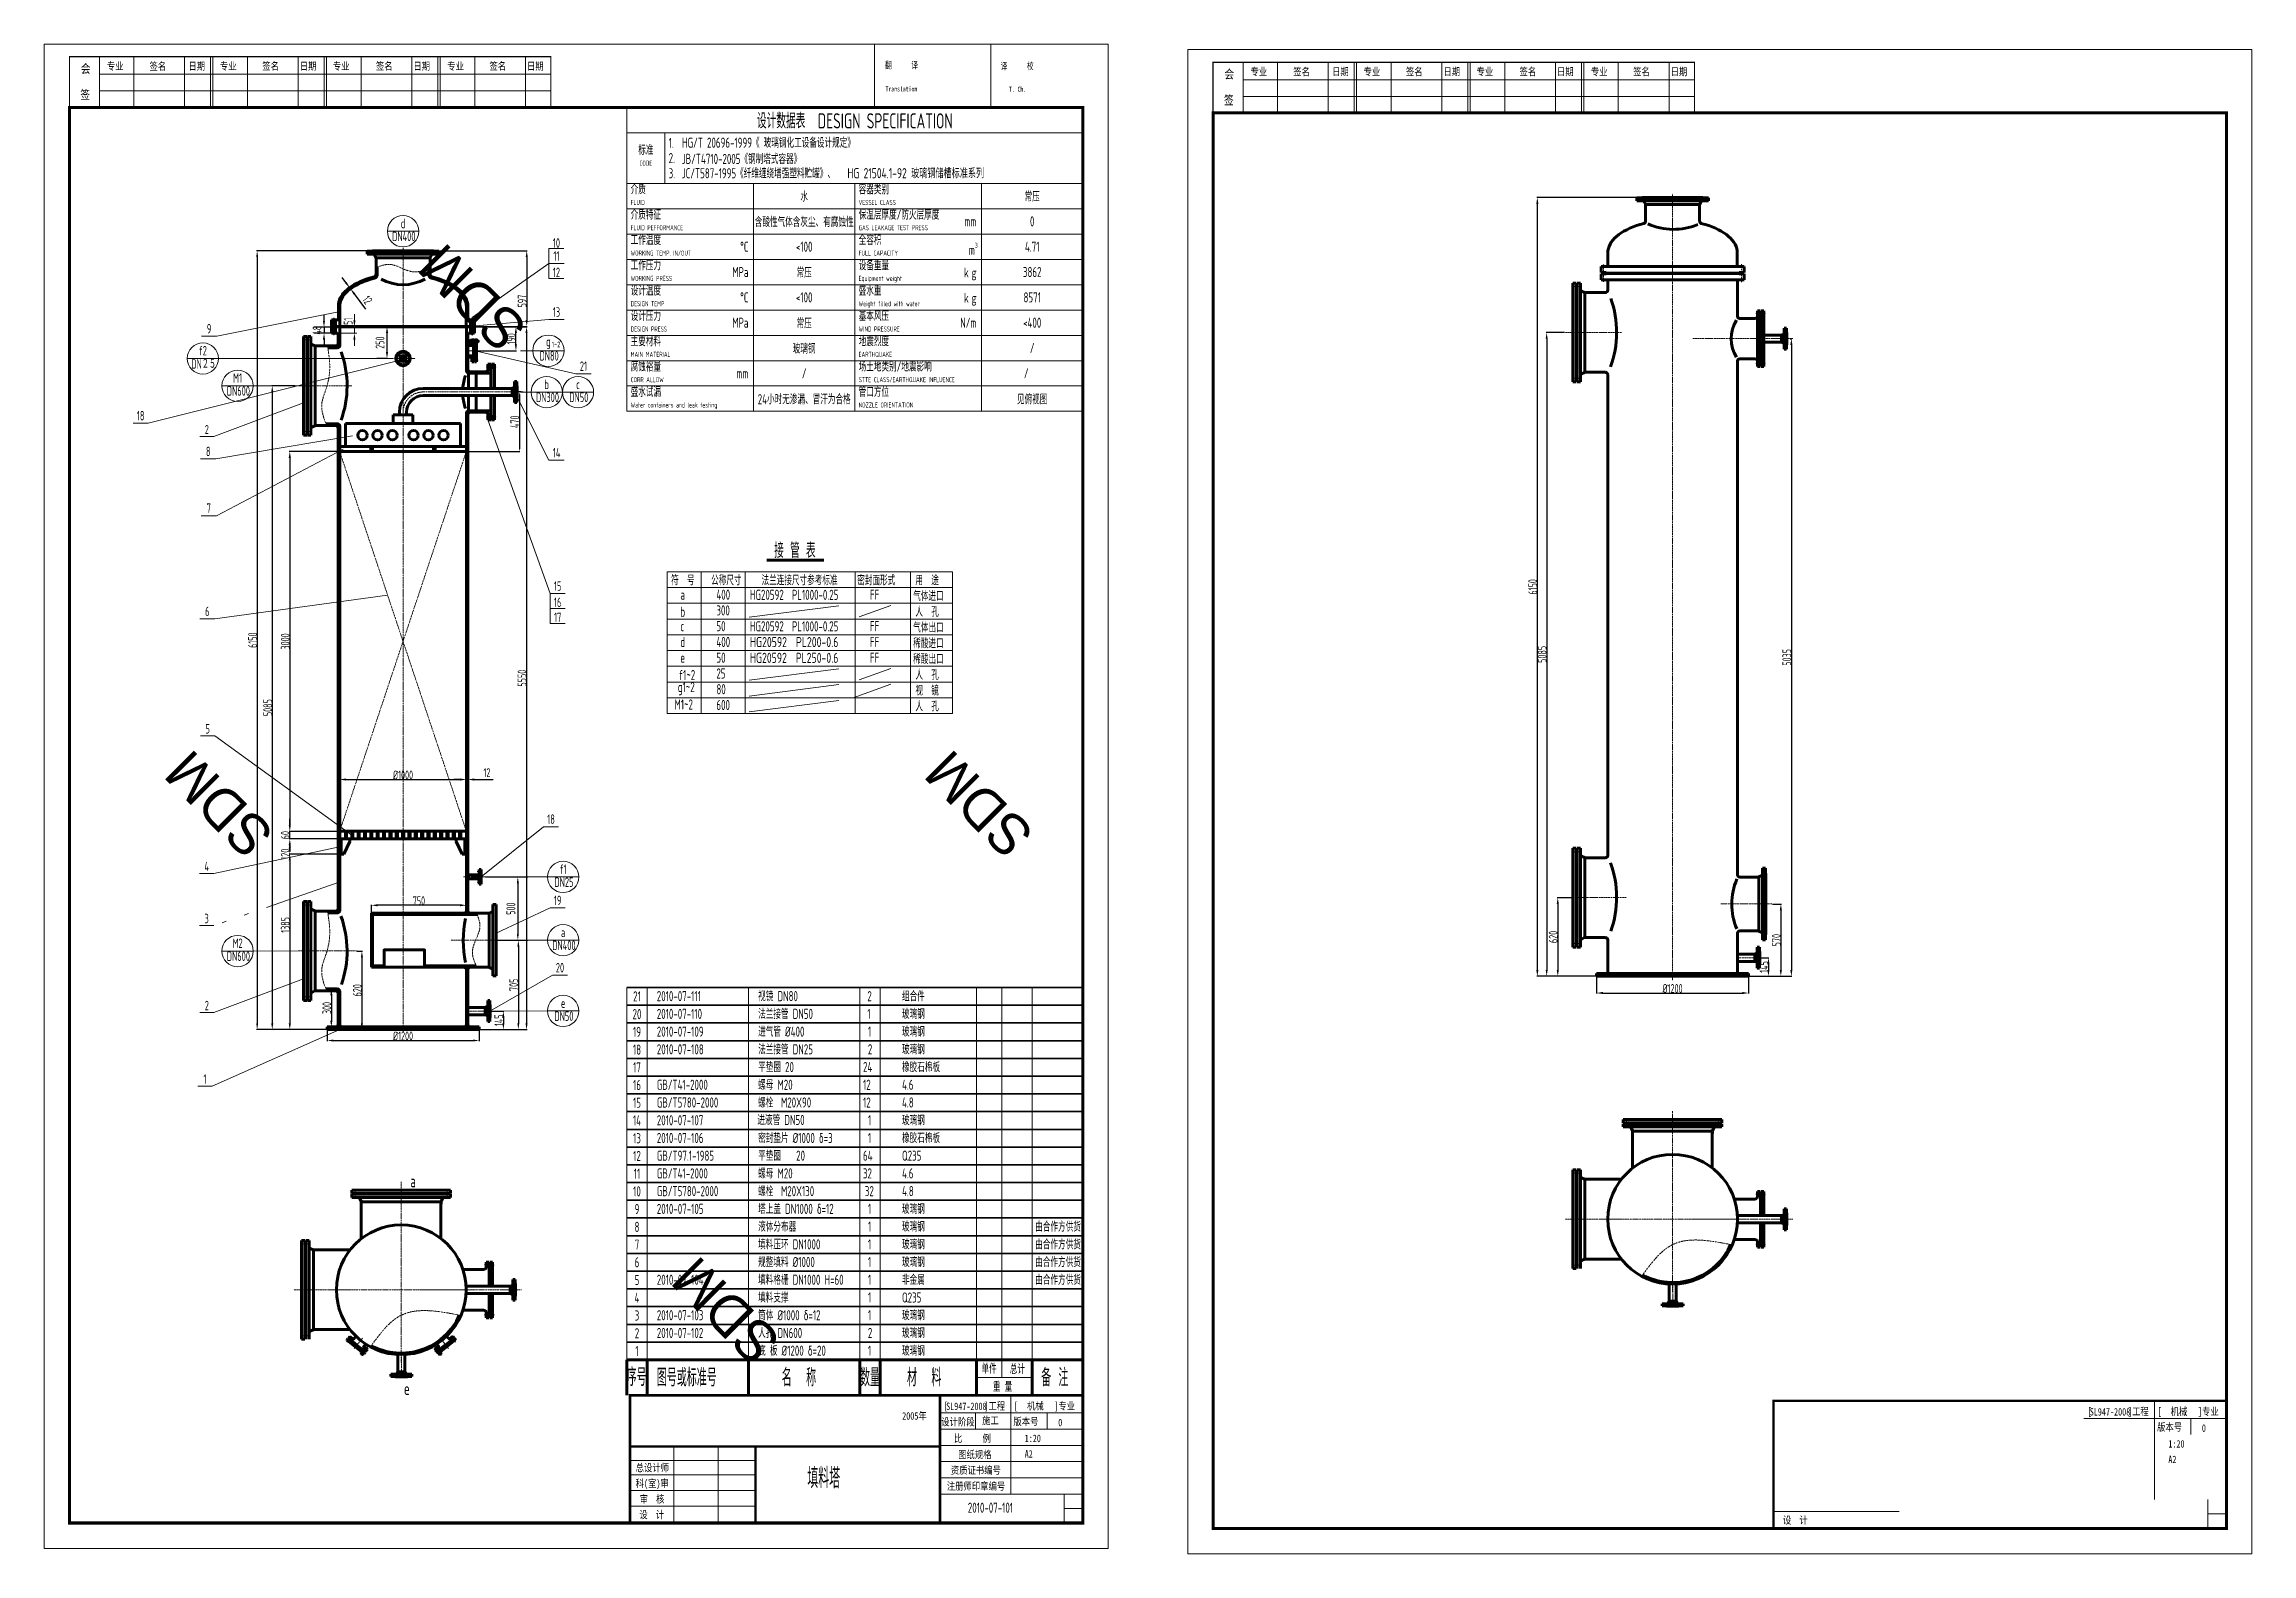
# Model space of a CAD drawing. Header units: millimetres. Extents: x -111403 to -40877, y -22 to 26358.
# Drawn here: x -58305 to -40877, y 11277 to 23200 of the extents above; entities that cross this region are included whole.
import ezdxf
from ezdxf.enums import TextEntityAlignment as Align

# ---------------------------------------------------------------- set-up
doc = ezdxf.new("R2010")
doc.units = ezdxf.units.MM
doc.header["$PDMODE"] = 34
doc.header["$PDSIZE"] = -6
for name, pattern in [('ACAD_ISO10W100', [18.7, 12, -3, 0.7, -3]), ('ACAD_ISO12W100', [22.4, 12, -3, 0.7, -3, 0.7, -3]), ('CENTER', [50.8, 31.75, -6.35, 6.35, -6.35]), ('点划线', [18.5, 15, -1.5, 0.5, -1.5])]:
    doc.linetypes.add(name, pattern=pattern)
doc.layers.get('0').update_dxf_attribs({"lineweight": 20})
for name, color, linetype, lineweight in [('1', 7, 'Continuous', 15), ('3', 1, '点划线', 15), ('TK', 7, 'Continuous', 20), ('中粗线', 4, 'Continuous', 35), ('双点划线', 3, 'ACAD_ISO12W100', 18), ('标注', 7, 'Continuous', 18), ('标注层', 7, 'Continuous', 18), ('粗实线', 2, 'Continuous', 70), ('细线', 4, 'Continuous', 13)]:
    doc.layers.add(name, color=color, linetype=linetype, lineweight=lineweight)
doc.layers.add('SDMDI', color=253, linetype='Continuous')
doc.styles.add('HGCAD', font='gbenor.shx', dxfattribs={"width": 0.75, "bigfont": 'gbcbig.shx'})
doc.styles.add('sdmdi', font='STCAIYUN.TTF', dxfattribs={"height": 16})
doc.styles.add('宋体', font='SimSun.ttf', dxfattribs={"width": 0.7})
doc.dimstyles.new('HGCAD$0', dxfattribs={"dimtxt": 20, "dimasz": 16, "dimexe": 4, "dimexo": 1, "dimgap": 1, "dimtad": 1, "dimtoh": 1, "dimdec": 0, "dimdsep": 46, "dimtxsty": 'HGCAD', "dimcen": 0, "dimadec": 1, "dimazin": 0, "dimtfac": 1, "dimtdec": 0, "dimtmove": 0, "dimatfit": 1, "dimfxl": 0, "dimarcsym": 0})

msp = doc.modelspace()

# ---------------------------------------------------------------- texts
at = {"layer": 'SDMDI', "style": 'sdmdi'}
for p in [(-54475.571, 20972.6301), (-56475.571, 16972.6301), (-50475.571, 16972.6301), (-52475.571, 12972.6301)]:
    msp.add_text('SDM', height=320, rotation=135, dxfattribs=at).set_placement(p)
at = {"layer": 'TK', "color": 4, "style": '宋体', "width": 0.8}
for s, height, p in [('会', 70.4861, (-58016.4096, 22971.7018)), ('专业', 58.73845, (-57810.5538, 22997.3894)), ('签名', 58.73845, (-57473.3259, 22996.1112)), ('日期', 58.73845, (-57166.5089, 22997.3894)), ('专业', 58.73845, (-56917.4325, 22997.3894)), ('签名', 58.73845, (-56583.2615, 22997.3894)), ('日期', 58.73845, (-56287.3348, 22997.3894)), ('专业', 58.73845, (-56025.8774, 22997.3894)), ('签名', 58.73845, (-55686.5888, 22997.3894)), ('日期', 58.73845, (-55390.6621, 22997.3894)), ('专业', 58.73845, (-55122.6094, 22997.147)), ('签名', 58.73845, (-54789.9161, 22997.147)), ('日期', 58.73845, (-54493.9894, 22997.147)), ('会', 70.4861, (-48988.0798, 22928.0225)), ('专业', 58.73845, (-48782.224, 22953.7101)), ('签名', 58.73845, (-48444.9961, 22952.4319)), ('日期', 58.73845, (-48138.1791, 22953.7101)), ('专业', 58.73845, (-47889.1027, 22953.7101)), ('签名', 58.73845, (-47554.9317, 22953.7101)), ('日期', 58.73845, (-47259.005, 22953.7101)), ('专业', 58.73845, (-46997.5476, 22953.7101)), ('签名', 58.73845, (-46658.259, 22953.7101)), ('日期', 58.73845, (-46362.3323, 22953.7101)), ('专业', 58.73845, (-46094.2796, 22953.4677)), ('签名', 58.73845, (-45761.5863, 22953.4677)), ('日期', 58.73845, (-45465.6596, 22953.4677)), ('签', 70.4861, (-58020.0096, 22766.6884)), ('签', 70.4861, (-48991.6798, 22723.0091)), ('2005年', 58.73845, (-51531.7196, 12336.7461)), ('[         ]工程', 58.738448, (-51202.5079, 12415.7202)), ('SL947-2008', 58.73845, (-51185.0329, 12412.9613)), ('[         ]专业', 58.738448, (-50650.2723, 12415.7202)), ('机械', 58.73845, (-50546.1814, 12415.3668)), ('[         ]工程', 58.738448, (-42174.1781, 12372.0409)), ('SL947-2008', 58.73845, (-42156.7031, 12369.282)), ('[         ]专业', 58.738448, (-41621.9425, 12372.0409)), ('机械', 58.73845, (-41517.8516, 12371.6875)), ('设计阶段', 58.73845, (-51223.4357, 12289.7475)), ('比     例', 58.73845, (-51122.8695, 12159.7296)), ('施工', 58.73845, (-50900.5896, 12300.5494)), ('版本号', 58.73845, (-50653.8485, 12292.3209)), ('1:20', 58.73845, (-50564.7057, 12159.7296)), ('0', 58.7384, (-50299.9161, 12284.6642)), ('版本号', 58.73845, (-41625.5187, 12248.6416)), ('0', 58.7384, (-41271.5863, 12240.9849)), ('图纸规格', 58.73845, (-51089.9874, 12032.0527)), ('A2', 58.73845, (-50564.7057, 12036.9783)), ('A2', 58.73845, (-41536.3759, 11993.299)), ('1:20', 58.73845, (-41536.3759, 12116.0503)), ('科(室)审', 58.73845, (-53636.0452, 11804.026)), ('总设计师', 58.73845, (-53636.0452, 11927.5163)), ('资质证书编号', 58.73845, (-51147.2407, 11908.1129)), ('审  核', 58.73845, (-53604.0887, 11680.3748)), ('注册师印章编号', 58.73845, (-51179.1858, 11782.2953)), ('设  计', 58.73845, (-53607.1182, 11557.0625)), ('设  计', 58.73845, (-44578.7884, 11513.3832))]:
    msp.add_text(s, height=height, dxfattribs=at).set_placement(p)
at = {"layer": 'TK', "style": '宋体', "width": 0.7}
for s, height, p in [('翻     译', 54, (-51666.962, 23008.1296)), ('译     校', 54, (-50754.687, 23000.4353)), ('Translation', 40, (-51663.8874, 22826.6115)), ('T. Ch.', 40, (-50689.7443, 22824.5038))]:
    msp.add_text(s, height=height, dxfattribs=at).set_placement(p)
at = {"layer": '双点划线', "color": 3, "ltscale": 50, "style": 'HGCAD', "width": 0.75}
for s, height, p in [('10', 75, (-54261.2916, 21629.9248)), ('11', 75, (-54261.2916, 21527.2389)), ('12', 75, (-54261.2916, 21397.9002)), ('13', 75, (-54261.1123, 21084.7535)), ('9', 75, (-57003.5021, 20952.9953)), ('2', 70, (-57021.3023, 20157.0037)), ('8', 75, (-57010.0965, 19984.2825)), ('14', 75, (-54260.0147, 19973.4053)), ('7', 75, (-57005.9975, 19536.0437)), ('15', 75, (-54251.7063, 18920.6348)), ('16', 75, (-54251.7063, 18791.2961)), ('6', 75, (-57017.3047, 18720.1766)), ('17', 75, (-54251.7063, 18673.2733)), ('5', 75, (-57014.7917, 17793.0625)), ('18', 75, (-54303.7063, 17079.4712)), ('4', 75, (-57022.3602, 16706.5578)), ('19', 75, (-54251.7063, 16437.6741)), ('3', 75, (-57022.7779, 16294.9506)), ('20', 75, (-54233.3582, 15906.1401)), ('2', 75, (-57021.3023, 15607.1151)), ('1', 75, (-57035.4229, 15027.2214))]:
    msp.add_text(s, height=height, dxfattribs=at).set_placement(p, align=Align.MIDDLE)
at = {"layer": '标注', "linetype": 'Continuous', "style": 'HGCAD', "width": 0.75}
msp.add_text('设计数据表  DESIGN SPECIFICATION', height=120, dxfattribs=at).set_placement((-51905.4435, 22600.3776), align=Align.MIDDLE)
at = {"layer": '标注', "ltscale": 50, "style": 'HGCAD', "width": 0.75}
msp.add_text('标准', height=80, dxfattribs=at).set_placement((-53555.4435, 22300.3776), align=Align.BOTTOM_CENTER)
msp.add_text('CODE', height=40, dxfattribs=at).set_placement((-53555.4435, 22280.3776), align=Align.TOP_CENTER)
at = {"layer": '标注', "ltscale": 50, "style": 'HGCAD'}
for s, width, p in [('HG 21504.1-92 玻璃钢储槽标准系列', 0.8, (-51964.4543, 22141.2117)), ('符  号', 0.75, (-53355.8078, 18926.8186)), ('公称尺寸', 0.75, (-53040.3411, 18926.8186)), ('法兰连接尺寸参考标准', 0.75, (-52642.1427, 18926.8186)), ('密封面形式', 0.75, (-51886.7703, 18926.8186)), ('用  途', 0.75, (-51427.56, 18926.8186)), ('a', 0.75, (-53283.0908, 18812.3174)), ('400', 0.75, (-52998.4509, 18812.3174)), ('FF', 0.75, (-51786.9489, 18812.3174)), ('气体进口', 0.75, (-51445.0257, 18802.3741)), ('b', 0.75, (-53283.0908, 18677.2617)), ('300', 0.75, (-52998.4509, 18687.873)), ('人  孔', 0.75, (-51427.56, 18677.9297)), ('c', 0.75, (-53283.0908, 18563.4286)), ('d', 0.75, (-53283.0908, 18438.9841)), ('400', 0.75, (-52998.4509, 18438.9841)), ('50', 0.75, (-52998.4509, 18563.4286)), ('FF', 0.75, (-51786.9489, 18563.4286)), ('FF', 0.75, (-51786.9489, 18438.9841)), ('稀酸进口', 0.75, (-51445.0257, 18429.0408)), ('气体出口', 0.75, (-51445.0257, 18553.4852)), ('e', 0.75, (-53283.0908, 18314.5397)), ('50', 0.75, (-52998.4509, 18314.5397)), ('FF', 0.75, (-51786.9489, 18314.5397)), ('稀酸出口', 0.75, (-51445.0257, 18304.5964)), ('g1~2', 0.75, (-53302.6331, 18082.6286)), ('f1~2', 0.75, (-53294.1379, 18177.3619)), ('25', 0.75, (-52998.4509, 18190.0952)), ('80', 0.75, (-52998.4509, 18065.6508)), ('视  镜', 0.75, (-51427.56, 18055.7075)), ('人  孔', 0.75, (-51427.56, 18180.1519)), ('M1~2', 0.75, (-53328.9239, 17945.0513)), ('600', 0.75, (-52998.4509, 17941.2063)), ('人  孔', 0.75, (-51427.56, 17931.263))]:
    msp.add_text(s, height=80, dxfattribs=dict(at, width=width)).set_placement(p)
at = {"layer": '标注', "ltscale": 50, "style": 'HGCAD', "width": 0.75}
for s, p in [('介质', (-53675.4435, 21990.3776)), ('容器类别', (-51875.4435, 21990.3776)), ('介质特征', (-53675.4435, 21790.3776)), ('保温层厚度/防火层厚度', (-51875.4435, 21790.3776)), ('工作温度', (-53675.4435, 21590.3776)), ('全容积', (-51875.4435, 21590.3776)), ('工作压力', (-53675.4435, 21390.3776)), ('设备重量', (-51875.4435, 21390.3776)), ('设计温度', (-53675.4435, 21190.3776)), ('盛水重', (-51875.4435, 21190.3776)), ('设计压力', (-53675.4435, 20990.3776)), ('基本风压', (-51875.4435, 20990.3776)), ('主要材料', (-53675.4435, 20790.3776)), ('地震烈度', (-51875.4435, 20790.3776)), ('腐蚀裕量', (-53675.4435, 20590.3776)), ('场土地类别/地震影响', (-51875.4435, 20590.3776)), ('盛水试漏', (-53675.4435, 20390.3776)), ('管口方位', (-51875.4435, 20390.3776))]:
    msp.add_text(s, height=80, dxfattribs=at).set_placement(p, align=Align.BOTTOM_LEFT)
for s, p in [('FLUID', (-53675.4435, 21970.3776)), ('VESSEL CLASS', (-51875.4435, 21970.3776)), ('FLUID PEFFORMANCE', (-53675.4435, 21770.3776)), ('GAS LEAKAGE TEST PRESS', (-51875.4435, 21770.3776)), ('WORKING TEMP. IN/OUT', (-53675.4435, 21570.3776)), ('FULL CAPACITY', (-51875.4435, 21570.3776)), ('WORKING PRESS', (-53675.4435, 21370.3776)), ('Equipment weight', (-51875.4435, 21370.3776)), ('DESIGN TEMP', (-53675.4435, 21170.3776)), ('Weight filled with water', (-51875.4435, 21170.3776)), ('DESIGN PRESS', (-53675.4435, 20970.3776)), ('WIND PRESSURE', (-51875.4435, 20970.3776)), ('MAIN MATERIAL', (-53675.4435, 20770.3776)), ('EARTHQUAKE', (-51875.4435, 20770.3776)), ('CORR ALLOW', (-53675.4435, 20570.3776)), ('STTE CLASS/EARTHQUAKE INFLUENCE', (-51875.4435, 20570.3776)), ('Water containers and leak testing', (-53675.4435, 20370.3776)), ('NOZZLE ORIENTATION', (-51875.4435, 20370.3776))]:
    msp.add_text(s, height=40, dxfattribs=at).set_placement(p, align=Align.TOP_LEFT)
for s, height, p in [('d', 75, (-55472.3126, 21784.112)), ('DN400', 75, (-55466.0042, 21681.8828)), ('f2', 75, (-57052.5522, 20779.4054)), ('DN80', 75, (-54318.747, 20738.2701)), ('g', 75, (-54325.0555, 20840.4993)), ('1~2', 45, (-54264.3162, 20828.3691)), ('DN２５', 75, (-57046.2438, 20677.1762)), ('M1', 75, (-56778.2757, 20563.4054)), ('21', 75, (-54048.0708, 20657.008)), ('DN600', 75, (-56771.9673, 20461.1762)), ('DN300', 75, (-54331.885, 20411.0153)), ('b', 75, (-54338.1934, 20513.2445)), ('DN50', 75, (-54084.7368, 20411.0153)), ('c', 75, (-54091.0452, 20513.2445)), ('18', 75, (-57543.7596, 20266.0814)), ('DN25', 75, (-54202.0842, 16582.0907)), ('f1', 75, (-54208.3926, 16684.3199)), ('DN600', 75, (-56771.9673, 15997.1762)), ('M2', 75, (-56778.2757, 16099.4054)), ('DN400', 75, (-54202.0842, 16082.7552)), ('a', 75, (-54208.3926, 16184.9845)), ('DN50', 75, (-54202.0842, 15523.8654)), ('e', 75, (-54208.3926, 15626.0947)), ('a', 97.5, (-55392.9715, 14219.8875)), ('e', 97.5, (-55442.3275, 12580.69))]:
    msp.add_text(s, height=height, dxfattribs=at).set_placement(p, align=Align.MIDDLE)
for s, p in [('mm', (-50945.4435, 21800.3776)), ('%%DC', (-52745.4435, 21600.3776)), ('MPa', (-52745.4435, 21400.3776)), ('%%DC', (-52745.4435, 21200.3776)), ('MPa', (-52745.4435, 21000.3776)), ('N/m', (-50945.4435, 21000.3776)), ('mm', (-52745.4435, 20600.3776))]:
    msp.add_text(s, height=80, dxfattribs=at).set_placement(p, align=Align.MIDDLE_RIGHT)
at = {"layer": '标注', "linetype": 'Continuous', "style": 'HGCAD', "width": 0.75}
msp.add_text(' 接 管 表', height=120, dxfattribs=at).set_placement((-52591.2881, 19142.0682))
at = {"layer": '标注', "ltscale": 50, "style": 'HGCAD'}
for s, width, p, p2 in [('HG20592  PL1000-0.25', 0.603336, (-52733.9625, 18811.2574), (-52035.5694, 18811.2574)), ('HG20592  PL1000-0.25', 0.603336, (-52733.9625, 18562.3685), (-52035.5694, 18562.3685)), ('HG20592  PL200-0.6', 0.669147, (-52733.9625, 18437.9241), (-52035.5694, 18437.9241)), ('HG20592  PL250-0.6', 0.669147, (-52733.9625, 18313.4796), (-52035.5694, 18313.4796))]:
    msp.add_text(s, height=80, dxfattribs=dict(at, width=width)).set_placement(p, p2, align=Align.FIT)
for s, insert, char_height, width, attachment_point in [('JB/T4710-2005《钢制塔式容器》', (-53271.8368, 22334.0557), 80, 1486.399136, 1), ('HG/T 20696-1999《 玻璃钢化工设备设计规定》', (-53269.7359, 22462.095), 80, 1486.399136, 1), ('JC/T587-1995《纤维缠绕增强塑料贮罐》、', (-53271.8368, 22220.7094), 80, 1486.399136, 1), ('m\\A1;{\\H0.5x;\\S3^ ;}', (-50935.4435, 21631.1468), 80, 179.230769, 3), ('ｋｇ', (-50935.4435, 21431.1468), 80, 179.230769, 3), ('ｋｇ', (-50935.4435, 21231.1468), 80, 179.230769, 3), ('2010-07-111', (-53468.8682, 15721.5297), 80, 1037.790559, 1), ('视镜 DN80', (-52668.8682, 15721.5297), 80, 1037.790559, 1), ('2', (-51806.9792, 15721.5297), 80, 1037.790559, 1), ('组合件', (-51533.0656, 15721.5297), 80, 1037.790559, 1), ('2010-07-110', (-53468.8682, 15581.5297), 80, 1037.790559, 1), ('法兰接管 DN50', (-52668.8682, 15581.5297), 80, 1037.790559, 1), ('1', (-51806.9792, 15581.5297), 80, 1037.790559, 1), ('玻璃钢', (-51533.0656, 15581.5297), 80, 1037.790559, 1), ('2010-07-109', (-53468.8682, 15441.5297), 80, 1037.790559, 1), ('进气管 %%C400 ', (-52668.8682, 15441.5297), 80, 1037.790559, 1), ('1', (-51802.4202, 15441.5297), 80, 1037.790559, 1), ('玻璃钢', (-51533.0656, 15441.5297), 80, 1037.790559, 1), ('2010-07-108', (-53468.8682, 15301.5297), 80, 1037.790559, 1), ('法兰接管 DN25  ', (-52668.8682, 15301.5297), 80, 1037.790559, 1), ('平垫圈 20 ', (-52668.8682, 15161.5297), 80, 1037.790559, 1), ('2', (-51802.4202, 15301.5297), 80, 1037.790559, 1), ('橡胶石棉板', (-51533.0656, 15161.5297), 80, 1037.790559, 1), ('玻璃钢', (-51533.0656, 15301.5297), 80, 1037.790559, 1), ('GB/T41-2000', (-53468.8682, 15021.5297), 80, 1037.790559, 1), ('螺母 M20', (-52668.8682, 15021.5297), 80, 1037.790559, 1), ('12', (-51840.9192, 15021.5297), 80, 1037.790559, 1), ('24', (-51840.9192, 15161.5297), 80, 1037.790559, 1), ('4.6', (-51533.0656, 15021.5297), 80, 1037.790559, 1), ('GB/T5780-2000', (-53468.8682, 14881.5297), 80, 1037.790559, 1), ('螺栓\u3000M20X90', (-52668.8682, 14881.5297), 80, 1037.790559, 1), ('12', (-51840.9192, 14881.5297), 80, 1037.790559, 1), ('4.8', (-51533.0656, 14881.5297), 80, 1037.790559, 1), ('2010-07-107', (-53468.8682, 14741.5297), 80, 1037.790559, 1), ('进液管 DN50', (-52674.9368, 14743.8541), 80, 1037.790559, 1), ('1', (-51802.4202, 14741.5297), 80, 1037.790559, 1), ('玻璃钢', (-51533.0656, 14741.5297), 80, 1037.790559, 1), ('2010-07-106', (-53468.8682, 14601.5297), 80, 1037.790559, 1), ('密封垫片 %%C1000 {\\Fgbenor,gbcbig|c161;δ}=3', (-52668.8682, 14601.5297), 80, 1037.790559, 1), ('平垫圈\u3000\u300020 ', (-52668.8682, 14461.5297), 80, 1037.790559, 1), ('1', (-51802.4202, 14601.5297), 80, 1037.790559, 1), ('橡胶石棉板', (-51533.0656, 14601.5297), 80, 1037.790559, 1), ('GB/T97.1-1985', (-53468.8682, 14461.5297), 80, 1037.790559, 1), ('GB/T41-2000', (-53468.8682, 14321.5297), 80, 1037.790559, 1), ('螺母 M20', (-52668.8682, 14321.5297), 80, 1037.790559, 1), ('32', (-51841.4701, 14321.5297), 80, 1037.790559, 1), ('64', (-51841.5013, 14461.5297), 80, 1037.790559, 1), ('4.6', (-51533.0656, 14321.5297), 80, 1037.790559, 1), ('Q235', (-51533.0656, 14461.5297), 80, 1037.790559, 1), ('GB/T5780-2000', (-53468.8682, 14181.5297), 80, 1037.790559, 1), ('螺栓\u3000M20X130', (-52668.8682, 14181.5297), 80, 1037.790559, 1), ('32', (-51826.451, 14181.5297), 80, 1037.790559, 1), ('4.8', (-51533.0656, 14181.5297), 80, 1037.790559, 1), ('2010-07-105', (-53468.8682, 14041.5297), 80, 1037.790559, 1), ('塔上盖 DN1000 δ=12', (-52668.8682, 14041.5297), 80, 1037.790559, 1), ('1', (-51802.4202, 14041.5297), 80, 1037.790559, 1), ('1', (-51802.4202, 14041.5297), 80, 1037.790559, 1), ('玻璃钢', (-51533.0656, 14041.5297), 80, 1037.790559, 1), ('填料压环 DN1000 ', (-52668.8682, 13761.5297), 80, 1037.790559, 1), ('液体分布器 ', (-52668.8682, 13901.5297), 80, 1037.790559, 1), ('1', (-51802.4202, 13901.5297), 80, 1037.790559, 1), ('玻璃钢', (-51533.0656, 13901.5297), 80, 1037.790559, 1), ('玻璃钢', (-51533.0656, 13761.5297), 80, 1037.790559, 1), ('由合作方供货', (-50481.3622, 13901.5297), 80, 1037.790559, 1), ('由合作方供货', (-50481.3622, 13761.5297), 80, 1037.790559, 1), ('规整填料 %%C1000 ', (-52668.8682, 13621.5297), 80, 1037.790559, 1), ('1', (-51802.4202, 13761.5297), 80, 1037.790559, 1), ('1', (-51802.4202, 13621.5297), 80, 1037.790559, 1), ('玻璃钢', (-51533.0656, 13621.5297), 80, 1037.790559, 1), ('由合作方供货', (-50481.3622, 13621.5297), 80, 1037.790559, 1), ('2010-07-104', (-53468.8682, 13481.5297), 80, 1037.790559, 1), ('填料格栅 DN1000 H=60', (-52668.8682, 13481.5297), 80, 1037.790559, 1), ('1', (-51802.4202, 13481.5297), 80, 1037.790559, 1), ('非金属', (-51533.0656, 13481.5297), 80, 1037.790559, 1), ('由合作方供货', (-50481.3622, 13481.5297), 80, 1037.790559, 1), ('填料支撑 ', (-52668.8682, 13341.5297), 80, 1037.790559, 1), ('1', (-51802.4202, 13341.5297), 80, 1037.790559, 1), ('Q235', (-51533.0656, 13341.5297), 80, 1037.790559, 1), ('2010-07-103', (-53468.8682, 13201.5297), 80, 1037.790559, 1), ('筒体 %%C1000 δ=12', (-52668.8682, 13201.5297), 80, 1037.790559, 1), ('1', (-51802.4202, 13201.5297), 80, 1037.790559, 1), ('玻璃钢', (-51533.0656, 13201.5297), 80, 1037.790559, 1), ('2010-07-102', (-53468.8682, 13061.5297), 80, 1037.790559, 1), ('底 板 %%C1200 δ=20', (-52668.8682, 12921.5297), 80, 1037.790559, 1), ('人孔 DN600', (-52668.8682, 13061.5297), 80, 1037.790559, 1), ('1', (-51802.4202, 12921.5297), 80, 1037.790559, 1), ('2', (-51802.4202, 13061.5297), 80, 1037.790559, 1), ('玻璃钢', (-51533.0656, 13061.5297), 80, 1037.790559, 1), ('玻璃钢', (-51533.0656, 12921.5297), 80, 1037.790559, 1), ('填料塔', (-52280.7331, 11955.5585), 160, 2075.581117, 1), ('2010-07-101', (-51013.5693, 11681.1682), 80, 1037.790559, 1)]:
    msp.add_mtext(s, dxfattribs=dict(at, insert=insert, char_height=char_height, width=width, attachment_point=attachment_point))
at = {"layer": '标注', "ltscale": 50, "insert": (-55905.6092, 21011.4775), "char_height": 70, "attachment_point": 5, "rotation": 90, "style": 'HGCAD'}
msp.add_mtext('51', dxfattribs=at)
at = {"layer": '标注', "ltscale": 50, "style": 'HGCAD', "width": 0.75}
for tag, text, p in [('1.', '1、', (-53375.4435, 22420.3776)), ('2.', '2、', (-53375.4435, 22300.3776)), ('3.', '3、', (-53375.4435, 22180.3776))]:
    msp.add_attdef(tag, text=text, height=80, dxfattribs=at).set_placement(p, align=Align.MIDDLE_LEFT)
for tag, text, p in [('水', '/', (-52305.4435, 22000.3776)), ('常压', '', (-50505.4435, 22000.3776)), ('含酸性气体含灰尘、有腐蚀性', '/', (-52305.4435, 21800.3776)), ('0', '/', (-50505.4435, 21800.3776)), ('<100', '/', (-52305.4435, 21600.3776)), ('4.71', '/', (-50505.4435, 21600.3776)), ('常压', '/', (-52305.4435, 21400.3776)), ('3862', '/', (-50505.4435, 21400.3776)), ('<100', '/', (-52305.4435, 21200.3776)), ('8571', '/', (-50505.4435, 21200.3776)), ('常压', '/', (-52305.4435, 21000.3776)), ('<400', '/', (-50505.4435, 21000.3776)), ('玻璃钢', '/', (-52305.4435, 20800.3776)), ('/', '', (-50505.4435, 20800.3776)), ('/', '/', (-52305.4435, 20600.3776)), ('/', '/', (-50552.5655, 20600.3776)), ('24小时无渗漏、冒汗为合格', '/', (-52305.4435, 20400.3776)), ('见俯视图', '/', (-50505.4435, 20400.3776))]:
    msp.add_attdef(tag, text=text, height=80, dxfattribs=at).set_placement(p, align=Align.MIDDLE)

# ---------------------------------------------------------------- blocks, each defined once
blk = doc.blocks.new('*D1')
at = {"layer": 'Defpoints', "color": 0, "ltscale": 50}
for p in [(-45637, 21989), (-46518, 15839), (-46050, 15839)]:
    blk.add_point(p, dxfattribs=at)
at = {"layer": '标注', "color": 0, "lineweight": -2, "ltscale": 50}
for p, q in [((-45638, 21989), (-46522, 21989)), ((-46518, 21939), (-46518, 15889)), ((-46051, 15839), (-46522, 15839))]:
    blk.add_line(p, q, dxfattribs=at)
at = {"layer": '标注', "color": 0, "ltscale": 50}
for points in [[(-46526, 21939), (-46509, 21939), (-46518, 21989)], [(-46526, 15889), (-46509, 15889), (-46518, 15839)]]:
    blk.add_solid(points, dxfattribs=at)
at = {"layer": '标注', "color": 0, "ltscale": 50, "insert": (-46554, 18914), "char_height": 70, "attachment_point": 5, "rotation": 90, "style": 'HGCAD'}
blk.add_mtext('6150', dxfattribs=at)
blk = doc.blocks.new('*D22')
at = {"layer": 'Defpoints', "color": 0, "ltscale": 50}
for p in [(-55972, 19983), (-56366, 16983), (-55947, 16983)]:
    blk.add_point(p, dxfattribs=at)
at = {"layer": '标注', "color": 0, "lineweight": -2, "ltscale": 50}
for p, q in [((-55973, 19983), (-56370, 19983)), ((-56366, 19933), (-56366, 17033)), ((-55948, 16983), (-56370, 16983))]:
    blk.add_line(p, q, dxfattribs=at)
at = {"layer": '标注', "color": 0, "ltscale": 50}
for points in [[(-56375, 19933), (-56358, 19933), (-56366, 19983)], [(-56375, 17033), (-56358, 17033), (-56366, 16983)]]:
    blk.add_solid(points, dxfattribs=at)
at = {"layer": '标注', "color": 0, "ltscale": 50, "insert": (-56402, 18483), "char_height": 70, "attachment_point": 5, "rotation": 90, "style": 'HGCAD'}
blk.add_mtext('3000', dxfattribs=at)
blk = doc.blocks.new('*D23')
at = {"layer": 'Defpoints', "color": 0, "ltscale": 50}
for p in [(-56366, 16983), (-55984, 16923), (-55947, 16983)]:
    blk.add_point(p, dxfattribs=at)
at = {"layer": '标注', "color": 0, "lineweight": -2, "ltscale": 50}
for p, q in [((-56366, 17033), (-56366, 17083)), ((-55948, 16983), (-56370, 16983)), ((-55985, 16923), (-56370, 16923)), ((-56366, 16923), (-56366, 16983)), ((-56366, 16873), (-56366, 16823))]:
    blk.add_line(p, q, dxfattribs=at)
at = {"layer": '标注', "color": 0, "ltscale": 50}
for points in [[(-56375, 17033), (-56358, 17033), (-56366, 16983)], [(-56375, 16873), (-56358, 16873), (-56366, 16923)]]:
    blk.add_solid(points, dxfattribs=at)
at = {"layer": '标注', "color": 0, "ltscale": 50, "insert": (-56402, 16953), "char_height": 70, "attachment_point": 5, "rotation": 90, "style": 'HGCAD'}
blk.add_mtext('60', dxfattribs=at)
blk = doc.blocks.new('*D21')
at = {"layer": 'Defpoints', "color": 0, "ltscale": 50}
for p in [(-56366, 16923), (-55984, 16923), (-55984, 16803)]:
    blk.add_point(p, dxfattribs=at)
at = {"layer": '标注', "color": 0, "lineweight": -2, "ltscale": 50}
for p, q in [((-55985, 16923), (-56370, 16923)), ((-55985, 16803), (-56370, 16803)), ((-56366, 16853), (-56366, 16873))]:
    blk.add_line(p, q, dxfattribs=at)
at = {"layer": '标注', "color": 0, "ltscale": 50}
for points in [[(-56375, 16873), (-56358, 16873), (-56366, 16923)], [(-56375, 16853), (-56358, 16853), (-56366, 16803)]]:
    blk.add_solid(points, dxfattribs=at)
at = {"layer": '标注', "color": 0, "ltscale": 50, "insert": (-56402, 16803), "char_height": 70, "attachment_point": 5, "rotation": 90, "style": 'HGCAD'}
blk.add_mtext('120', dxfattribs=at)
blk = doc.blocks.new('*D24')
at = {"layer": 'Defpoints', "color": 0, "ltscale": 50}
for p in [(-56036, 15738), (-56038, 15438), (-56036, 15438)]:
    blk.add_point(p, dxfattribs=at)
at = {"layer": '标注', "color": 0, "lineweight": -2, "ltscale": 50}
for p, q in [((-56037, 15738), (-56042, 15738)), ((-56038, 15688), (-56038, 15488)), ((-56037, 15438), (-56042, 15438))]:
    blk.add_line(p, q, dxfattribs=at)
at = {"layer": '标注', "color": 0, "ltscale": 50}
for points in [[(-56047, 15688), (-56030, 15688), (-56038, 15738)], [(-56047, 15488), (-56030, 15488), (-56038, 15438)]]:
    blk.add_solid(points, dxfattribs=at)
at = {"layer": '标注', "color": 0, "ltscale": 50, "insert": (-56074, 15588), "char_height": 70, "attachment_point": 5, "rotation": 90, "style": 'HGCAD'}
blk.add_mtext('300', dxfattribs=at)
blk = doc.blocks.new('*D25')
at = {"layer": 'Defpoints', "color": 0}
for p in [(-54539, 20453), (-55016, 19983), (-54554, 19983)]:
    blk.add_point(p, dxfattribs=at)
at = {"layer": '标注', "color": 0, "lineweight": -2}
for p, q in [((-54540, 20453), (-54557, 20453)), ((-54554, 20433), (-54554, 20003)), ((-55015, 19983), (-54550, 19983))]:
    blk.add_line(p, q, dxfattribs=at)
at = {"layer": '标注', "color": 0}
for points in [[(-54557, 20433), (-54550, 20433), (-54554, 20453)], [(-54557, 20003), (-54550, 20003), (-54554, 19983)]]:
    blk.add_solid(points, dxfattribs=at)
at = {"layer": '标注', "color": 0, "insert": (-54590, 20218), "char_height": 70, "attachment_point": 5, "rotation": 90, "style": 'HGCAD'}
blk.add_mtext('470', dxfattribs=at)
blk = doc.blocks.new('*D26')
at = {"layer": 'Defpoints', "color": 0, "ltscale": 50}
for p in [(-55659, 21568), (-56624, 15418), (-56072, 15418)]:
    blk.add_point(p, dxfattribs=at)
at = {"layer": '标注', "color": 0, "lineweight": -2, "ltscale": 50}
for p, q in [((-55660, 21568), (-56628, 21568)), ((-56624, 21518), (-56624, 15468)), ((-56073, 15418), (-56628, 15418))]:
    blk.add_line(p, q, dxfattribs=at)
at = {"layer": '标注', "color": 0, "ltscale": 50}
for points in [[(-56632, 21518), (-56616, 21518), (-56624, 21568)], [(-56632, 15468), (-56616, 15468), (-56624, 15418)]]:
    blk.add_solid(points, dxfattribs=at)
at = {"layer": '标注', "color": 0, "ltscale": 50, "insert": (-56660, 18493), "char_height": 70, "attachment_point": 5, "rotation": 90, "style": 'HGCAD'}
blk.add_mtext('6150', dxfattribs=at)
blk = doc.blocks.new('*D27')
at = {"layer": 'Defpoints', "color": 0, "ltscale": 50}
for p in [(-55972, 17446), (-54972, 17446), (-54972, 17392)]:
    blk.add_point(p, dxfattribs=at)
at = {"layer": '标注', "color": 0, "lineweight": -2, "ltscale": 50}
for p, q in [((-55972, 17445), (-55972, 17388)), ((-54972, 17445), (-54972, 17388)), ((-55922, 17392), (-55022, 17392))]:
    blk.add_line(p, q, dxfattribs=at)
at = {"layer": '标注', "color": 0, "ltscale": 50}
for points in [[(-55922, 17401), (-55922, 17384), (-55972, 17392)], [(-55022, 17401), (-55022, 17384), (-54972, 17392)]]:
    blk.add_solid(points, dxfattribs=at)
at = {"layer": '标注', "color": 0, "ltscale": 50, "insert": (-55472, 17428), "char_height": 70, "attachment_point": 5, "style": 'HGCAD'}
blk.add_mtext('%%C1000', dxfattribs=at)
blk = doc.blocks.new('*D28')
at = {"layer": 'Defpoints', "color": 0, "ltscale": 50}
for p in [(-55722, 16399), (-55722, 16336), (-54972, 16376)]:
    blk.add_point(p, dxfattribs=at)
at = {"layer": '标注', "color": 0, "lineweight": -2, "ltscale": 50}
for p, q in [((-55722, 16337), (-55722, 16403)), ((-55022, 16399), (-55672, 16399)), ((-54972, 16377), (-54972, 16403))]:
    blk.add_line(p, q, dxfattribs=at)
at = {"layer": '标注', "color": 0, "ltscale": 50}
for points in [[(-55672, 16408), (-55672, 16391), (-55722, 16399)], [(-55022, 16408), (-55022, 16391), (-54972, 16399)]]:
    blk.add_solid(points, dxfattribs=at)
at = {"layer": '标注', "color": 0, "ltscale": 50, "insert": (-55347, 16435), "char_height": 70, "attachment_point": 5, "style": 'HGCAD'}
blk.add_mtext('750', dxfattribs=at)
blk = doc.blocks.new('*D29')
at = {"layer": 'Defpoints', "color": 0, "ltscale": 50}
for p in [(-54950, 20968), (-54872, 15418), (-54497, 15418)]:
    blk.add_point(p, dxfattribs=at)
at = {"layer": '标注', "color": 0, "lineweight": -2, "ltscale": 50}
for p, q in [((-54949, 20968), (-54493, 20968)), ((-54497, 20918), (-54497, 15468)), ((-54871, 15418), (-54493, 15418))]:
    blk.add_line(p, q, dxfattribs=at)
at = {"layer": '标注', "color": 0, "ltscale": 50}
for points in [[(-54506, 20918), (-54489, 20918), (-54497, 20968)], [(-54506, 15468), (-54489, 15468), (-54497, 15418)]]:
    blk.add_solid(points, dxfattribs=at)
at = {"layer": '标注', "color": 0, "ltscale": 50, "insert": (-54533, 18193), "char_height": 70, "attachment_point": 5, "rotation": 90, "style": 'HGCAD'}
blk.add_mtext('5550', dxfattribs=at)
blk = doc.blocks.new('*D30')
at = {"layer": 'Defpoints', "color": 0, "ltscale": 50}
for p in [(-54686, 16123), (-54686, 15418), (-54562, 15418)]:
    blk.add_point(p, dxfattribs=at)
at = {"layer": '标注', "color": 0, "lineweight": -2, "ltscale": 50}
for p, q in [((-54685, 16123), (-54558, 16123)), ((-54562, 16073), (-54562, 15468)), ((-54685, 15418), (-54558, 15418))]:
    blk.add_line(p, q, dxfattribs=at)
at = {"layer": '标注', "color": 0, "ltscale": 50}
for points in [[(-54570, 16073), (-54554, 16073), (-54562, 16123)], [(-54570, 15468), (-54554, 15468), (-54562, 15418)]]:
    blk.add_solid(points, dxfattribs=at)
at = {"layer": '标注', "color": 0, "ltscale": 50, "insert": (-54598, 15771), "char_height": 70, "attachment_point": 5, "rotation": 90, "style": 'HGCAD'}
blk.add_mtext('705', dxfattribs=at)
blk = doc.blocks.new('*D31')
at = {"layer": 'Defpoints', "color": 0, "ltscale": 50}
for p in [(-54776, 15563), (-54776, 15418), (-54680, 15418)]:
    blk.add_point(p, dxfattribs=at)
at = {"layer": '标注', "color": 0, "lineweight": -2, "ltscale": 50}
for p, q in [((-54775, 15563), (-54676, 15563)), ((-54680, 15513), (-54680, 15468)), ((-54775, 15418), (-54676, 15418))]:
    blk.add_line(p, q, dxfattribs=at)
at = {"layer": '标注', "color": 0, "ltscale": 50}
for points in [[(-54689, 15513), (-54672, 15513), (-54680, 15563)], [(-54689, 15468), (-54672, 15468), (-54680, 15418)]]:
    blk.add_solid(points, dxfattribs=at)
at = {"layer": '标注', "color": 0, "ltscale": 50, "insert": (-54716, 15491), "char_height": 70, "attachment_point": 5, "rotation": 90, "style": 'HGCAD'}
blk.add_mtext('145', dxfattribs=at)
blk = doc.blocks.new('*D32')
at = {"layer": 'Defpoints', "color": 0, "ltscale": 50}
for p in [(-55985, 16803), (-56366, 15418), (-56052, 15418)]:
    blk.add_point(p, dxfattribs=at)
at = {"layer": '标注', "color": 0, "lineweight": -2, "ltscale": 50}
for p, q in [((-55986, 16803), (-56370, 16803)), ((-56366, 16753), (-56366, 15468)), ((-56053, 15418), (-56370, 15418))]:
    blk.add_line(p, q, dxfattribs=at)
at = {"layer": '标注', "color": 0, "ltscale": 50}
for points in [[(-56375, 16753), (-56358, 16753), (-56366, 16803)], [(-56375, 15468), (-56358, 15468), (-56366, 15418)]]:
    blk.add_solid(points, dxfattribs=at)
at = {"layer": '标注', "color": 0, "ltscale": 50, "insert": (-56402, 16244), "char_height": 70, "attachment_point": 5, "rotation": 90, "style": 'HGCAD'}
blk.add_mtext('1385', dxfattribs=at)
blk = doc.blocks.new('*D33')
at = {"layer": 'Defpoints', "color": 0, "ltscale": 50}
for p in [(-56072, 15418), (-54871, 15418), (-54871, 15331)]:
    blk.add_point(p, dxfattribs=at)
at = {"layer": '标注', "color": 0, "lineweight": -2, "ltscale": 50}
for p, q in [((-56072, 15417), (-56072, 15327)), ((-54871, 15417), (-54871, 15327)), ((-56022, 15331), (-54921, 15331))]:
    blk.add_line(p, q, dxfattribs=at)
at = {"layer": '标注', "color": 0, "ltscale": 50}
for points in [[(-56022, 15339), (-56022, 15323), (-56072, 15331)], [(-54921, 15339), (-54921, 15323), (-54871, 15331)]]:
    blk.add_solid(points, dxfattribs=at)
at = {"layer": '标注', "color": 0, "ltscale": 50, "insert": (-55472, 15367), "char_height": 70, "attachment_point": 5, "style": 'HGCAD'}
blk.add_mtext('%%C1200', dxfattribs=at)
blk = doc.blocks.new('*D34')
at = {"layer": 'Defpoints', "color": 0, "ltscale": 50}
for p in [(-46236, 16459), (-46356, 15839), (-46272, 15839)]:
    blk.add_point(p, dxfattribs=at)
at = {"layer": '标注', "color": 0, "lineweight": -2, "ltscale": 50}
for p, q in [((-46237, 16459), (-46360, 16459)), ((-46356, 16409), (-46356, 15889)), ((-46273, 15839), (-46360, 15839))]:
    blk.add_line(p, q, dxfattribs=at)
at = {"layer": '标注', "color": 0, "ltscale": 50}
for points in [[(-46365, 16409), (-46348, 16409), (-46356, 16459)], [(-46365, 15889), (-46348, 15889), (-46356, 15839)]]:
    blk.add_solid(points, dxfattribs=at)
at = {"layer": '标注', "color": 0, "ltscale": 50, "insert": (-46392, 16149), "char_height": 70, "attachment_point": 5, "rotation": 90, "style": 'HGCAD'}
blk.add_mtext('620', dxfattribs=at)
blk = doc.blocks.new('*D35')
at = {"layer": 'Defpoints', "color": 0, "ltscale": 50}
for p in [(-55839, 16038), (-55839, 15418), (-55797, 15418)]:
    blk.add_point(p, dxfattribs=at)
at = {"layer": '标注', "color": 0, "lineweight": -2, "ltscale": 50}
for p, q in [((-55838, 16038), (-55793, 16038)), ((-55797, 15988), (-55797, 15468)), ((-55838, 15418), (-55793, 15418))]:
    blk.add_line(p, q, dxfattribs=at)
at = {"layer": '标注', "color": 0, "ltscale": 50}
for points in [[(-55805, 15988), (-55789, 15988), (-55797, 16038)], [(-55805, 15468), (-55789, 15468), (-55797, 15418)]]:
    blk.add_solid(points, dxfattribs=at)
at = {"layer": '标注', "color": 0, "ltscale": 50, "insert": (-55833, 15728), "char_height": 70, "attachment_point": 5, "rotation": 90, "style": 'HGCAD'}
blk.add_mtext('620', dxfattribs=at)
blk = doc.blocks.new('*D36')
at = {"layer": 'Defpoints', "color": 0, "ltscale": 50}
for p in [(-44663, 16409), (-44850, 15839), (-44595, 15839)]:
    blk.add_point(p, dxfattribs=at)
at = {"layer": '标注', "color": 0, "lineweight": -2, "ltscale": 50}
for p, q in [((-44662, 16409), (-44591, 16409)), ((-44595, 16359), (-44595, 15889)), ((-44849, 15839), (-44591, 15839))]:
    blk.add_line(p, q, dxfattribs=at)
at = {"layer": '标注', "color": 0, "ltscale": 50}
for points in [[(-44604, 16359), (-44587, 16359), (-44595, 16409)], [(-44604, 15889), (-44587, 15889), (-44595, 15839)]]:
    blk.add_solid(points, dxfattribs=at)
at = {"layer": '标注', "color": 0, "ltscale": 50, "insert": (-44631, 16124), "char_height": 70, "attachment_point": 5, "rotation": 90, "style": 'HGCAD'}
blk.add_mtext('570', dxfattribs=at)
blk = doc.blocks.new('*D37')
at = {"layer": 'Defpoints', "color": 0, "ltscale": 50}
for p in [(-44754, 15985), (-44754, 15839), (-44693, 15839)]:
    blk.add_point(p, dxfattribs=at)
at = {"layer": '标注', "color": 0, "lineweight": -2, "ltscale": 50}
for p, q in [((-44753, 15985), (-44689, 15985)), ((-44693, 15935), (-44693, 15889)), ((-44753, 15839), (-44689, 15839))]:
    blk.add_line(p, q, dxfattribs=at)
at = {"layer": '标注', "color": 0, "ltscale": 50}
for points in [[(-44702, 15935), (-44685, 15935), (-44693, 15985)], [(-44702, 15889), (-44685, 15889), (-44693, 15839)]]:
    blk.add_solid(points, dxfattribs=at)
at = {"layer": '标注', "color": 0, "ltscale": 50, "insert": (-44729, 15912), "char_height": 70, "attachment_point": 5, "rotation": 90, "style": 'HGCAD'}
blk.add_mtext('145', dxfattribs=at)
blk = doc.blocks.new('*D38')
at = {"layer": 'Defpoints', "color": 0, "ltscale": 50}
for p in [(-46050, 15859), (-44850, 15859), (-44850, 15706)]:
    blk.add_point(p, dxfattribs=at)
at = {"layer": '标注', "color": 0, "lineweight": -2, "ltscale": 50}
for p, q in [((-46050, 15858), (-46050, 15702)), ((-46000, 15706), (-44900, 15706)), ((-44850, 15858), (-44850, 15702))]:
    blk.add_line(p, q, dxfattribs=at)
at = {"layer": '标注', "color": 0, "ltscale": 50}
for points in [[(-46000, 15715), (-46000, 15698), (-46050, 15706)], [(-44900, 15715), (-44900, 15698), (-44850, 15706)]]:
    blk.add_solid(points, dxfattribs=at)
at = {"layer": '标注', "color": 0, "ltscale": 50, "insert": (-45450, 15742), "char_height": 70, "attachment_point": 5, "style": 'HGCAD'}
blk.add_mtext('%%C1200', dxfattribs=at)
blk = doc.blocks.new('*D39')
at = {"layer": 'Defpoints', "color": 0, "ltscale": 50}
for p in [(-55232, 21568), (-54950, 20971), (-54496, 20971)]:
    blk.add_point(p, dxfattribs=at)
at = {"layer": '标注', "color": 0, "lineweight": -2, "ltscale": 50}
for p, q in [((-55231, 21568), (-54492, 21568)), ((-54496, 21518), (-54496, 21021)), ((-54949, 20971), (-54492, 20971))]:
    blk.add_line(p, q, dxfattribs=at)
at = {"layer": '标注', "color": 0, "ltscale": 50}
for points in [[(-54504, 21518), (-54487, 21518), (-54496, 21568)], [(-54504, 21021), (-54487, 21021), (-54496, 20971)]]:
    blk.add_solid(points, dxfattribs=at)
at = {"layer": '标注', "color": 0, "ltscale": 50, "insert": (-54532, 21171), "char_height": 70, "attachment_point": 5, "rotation": 90, "style": 'HGCAD'}
blk.add_mtext('597', dxfattribs=at)
blk = doc.blocks.new('*D40')
at = {"layer": 'Defpoints', "color": 0, "ltscale": 50}
for p in [(-46301, 20923), (-46444, 15839), (-46301, 15839)]:
    blk.add_point(p, dxfattribs=at)
at = {"layer": '标注', "color": 0, "lineweight": -2, "ltscale": 50}
for p, q in [((-46302, 20923), (-46448, 20923)), ((-46444, 20873), (-46444, 15889)), ((-46302, 15839), (-46448, 15839))]:
    blk.add_line(p, q, dxfattribs=at)
at = {"layer": '标注', "color": 0, "ltscale": 50}
for points in [[(-46452, 20873), (-46436, 20873), (-46444, 20923)], [(-46452, 15889), (-46436, 15889), (-46444, 15839)]]:
    blk.add_solid(points, dxfattribs=at)
at = {"layer": '标注', "color": 0, "ltscale": 50, "insert": (-46480, 18381), "char_height": 70, "attachment_point": 5, "rotation": 90, "style": 'HGCAD'}
blk.add_mtext('5085', dxfattribs=at)
blk = doc.blocks.new('*D41')
at = {"layer": 'Defpoints', "color": 0, "ltscale": 50}
for p in [(-44523, 20874), (-44850, 15839), (-44512, 15839)]:
    blk.add_point(p, dxfattribs=at)
at = {"layer": '标注', "color": 0, "lineweight": -2, "ltscale": 50}
for p, q in [((-44522, 20874), (-44508, 20874)), ((-44512, 20824), (-44512, 15889)), ((-44849, 15839), (-44508, 15839))]:
    blk.add_line(p, q, dxfattribs=at)
at = {"layer": '标注', "color": 0, "ltscale": 50}
for points in [[(-44521, 20824), (-44504, 20824), (-44512, 20874)], [(-44521, 15889), (-44504, 15889), (-44512, 15839)]]:
    blk.add_solid(points, dxfattribs=at)
at = {"layer": '标注', "color": 0, "ltscale": 50, "insert": (-44548, 18357), "char_height": 70, "attachment_point": 5, "rotation": 90, "style": 'HGCAD'}
blk.add_mtext('5035', dxfattribs=at)
blk = doc.blocks.new('*D42')
at = {"layer": 'Defpoints', "color": 0, "ltscale": 50}
for p in [(-56324, 20502), (-56505, 15418), (-56324, 15418)]:
    blk.add_point(p, dxfattribs=at)
at = {"layer": '标注', "color": 0, "lineweight": -2, "ltscale": 50}
for p, q in [((-56325, 20502), (-56509, 20502)), ((-56505, 20452), (-56505, 15468)), ((-56325, 15418), (-56509, 15418))]:
    blk.add_line(p, q, dxfattribs=at)
at = {"layer": '标注', "color": 0, "ltscale": 50}
for points in [[(-56513, 20452), (-56496, 20452), (-56505, 20502)], [(-56513, 15468), (-56496, 15468), (-56505, 15418)]]:
    blk.add_solid(points, dxfattribs=at)
at = {"layer": '标注', "color": 0, "ltscale": 50, "insert": (-56541, 17960), "char_height": 70, "attachment_point": 5, "rotation": 90, "style": 'HGCAD'}
blk.add_mtext('5085', dxfattribs=at)
blk = doc.blocks.new('HGCAD#HGTFMXT~HGCAD明细表标题')
at = {"color": 4, "linetype": 'Continuous', "lineweight": 60}
for p, q in [((-180, 0), (-180, 14)), ((-180, 14), (0, 14)), ((-172, 14), (-172, 0)), ((-132, 14), (-132, 0)), ((-88, 14), (-88, 0)), ((-80, 14), (-80, 0)), ((-42, 14), (-42, 0)), ((-20, 14), (-20, 0))]:
    blk.add_line(p, q, dxfattribs=at)
at = {"layer": '标注层'}
for p, q in [((-32, 14), (-32, 7)), ((-32, 7), (-32, 14)), ((-20, 7), (-42, 7))]:
    blk.add_line(p, q, dxfattribs=at)
at = {"layer": '标注层', "style": 'HGCAD'}
for s, height, width, p in [('序号', 7, 0.55, (-180, 3.68)), ('图号或标准号', 7, 0.75, (-168.15, 3.5)), ('名  称', 7, 0.75, (-118.87, 3.5)), ('数量', 7, 0.55, (-87.87, 3.5)), ('材  料', 7, 0.75, (-69.43, 3.5)), ('单件', 4, 0.75, (-40, 8.52)), ('总计', 4, 0.75, (-28.85, 8.34)), ('备 注', 7, 0.75, (-16.44, 3.5)), ('重 量', 4, 0.75, (-35.51, 1.38))]:
    blk.add_text(s, height=height, dxfattribs=dict(at, width=width)).set_placement(p)
blk = doc.blocks.new('HGCAD#HGTFMXB~HGCAD明细表')
at = {"color": 4}
for p, q in [((-180, 0), (-180, 7)), ((-172, 0), (-172, 7)), ((-132, 0), (-132, 7)), ((-88, 0), (-88, 7)), ((-80, 0), (-80, 7)), ((-42, 0), (-42, 7)), ((-32, 0), (-32, 7)), ((-20, 0), (-20, 7))]:
    blk.add_line(p, q, dxfattribs=at)
at = {"color": 7, "linetype": 'Continuous', "lineweight": 35}
blk.add_line((-180, 7), (0, 7), dxfattribs=at)
at = {"color": 7, "linetype": 'Continuous', "lineweight": 35, "style": 'HGCAD', "width": 0.75, "flags": 8}
for tag, p in [('NO', (-176, 3.5)), ('NUM', (-84, 3.5)), ('ONE', (-37, 3.5)), ('ALL', (-26, 3.5))]:
    blk.add_attdef(tag, text='', height=4, dxfattribs=at).set_placement(p, align=Align.MIDDLE)
for tag, p in [('PARTNO', (-170.5, 3.5)), ('PARTNAME', (-130.5, 3.5)), ('MATERIAL', (-78.5, 3.5)), ('NOTICE', (-19, 3.5))]:
    blk.add_attdef(tag, text='', height=4, dxfattribs=at).set_placement(p, align=Align.MIDDLE_LEFT)
blk = doc.blocks.new('*D71')
at = {"layer": 'Defpoints', "color": 0, "ltscale": 50}
for p in [(-54842, 16623), (-54762, 16123), (-54566, 16123)]:
    blk.add_point(p, dxfattribs=at)
at = {"layer": '标注', "color": 0, "lineweight": -2, "ltscale": 50}
for p, q in [((-54822, 16623), (-54486, 16623)), ((-54566, 16573), (-54566, 16173)), ((-54742, 16123), (-54486, 16123))]:
    blk.add_line(p, q, dxfattribs=at)
at = {"layer": '标注', "color": 0, "ltscale": 50}
for points in [[(-54574, 16573), (-54558, 16573), (-54566, 16623)], [(-54574, 16173), (-54558, 16173), (-54566, 16123)]]:
    blk.add_solid(points, dxfattribs=at)
at = {"layer": '标注', "color": 0, "ltscale": 50, "insert": (-54621, 16373), "char_height": 70, "attachment_point": 5, "rotation": 90, "style": 'HGCAD'}
blk.add_mtext('500', dxfattribs=at)
blk = doc.blocks.new('*D72')
at = {"layer": 'Defpoints', "color": 0, "ltscale": 50}
for p in [(-55894, 21277), (-55887, 21268), (-55887, 21268)]:
    blk.add_point(p, dxfattribs=at)
at = {"layer": '标注', "color": 0, "lineweight": -2, "ltscale": 50}
for p, q in [((-55910, 21265), (-55958, 21229)), ((-55924, 21317), (-55954, 21357)), ((-55894, 21277), (-55887, 21268)), ((-55903, 21256), (-55952, 21220)), ((-55858, 21227), (-55768, 21107))]:
    blk.add_line(p, q, dxfattribs=at)
at = {"layer": '标注', "color": 0, "ltscale": 50}
for points in [[(-55917, 21322), (-55931, 21312), (-55894, 21277)], [(-55851, 21232), (-55864, 21222), (-55887, 21268)]]:
    blk.add_solid(points, dxfattribs=at)
at = {"layer": '标注', "color": 0, "ltscale": 50, "insert": (-55754, 21180), "char_height": 70, "attachment_point": 5, "rotation": 306.6778, "style": 'HGCAD'}
blk.add_mtext('12', dxfattribs=at)
blk = doc.blocks.new('*D73')
at = {"layer": 'Defpoints', "color": 0, "ltscale": 50}
for p in [(-55514, 20968), (-55599, 20718), (-55577, 20718)]:
    blk.add_point(p, dxfattribs=at)
at = {"layer": '标注', "color": 0, "lineweight": -2, "ltscale": 50}
for p, q in [((-55534, 20968), (-55679, 20968)), ((-55599, 20918), (-55599, 20768)), ((-55597, 20718), (-55679, 20718))]:
    blk.add_line(p, q, dxfattribs=at)
at = {"layer": '标注', "color": 0, "ltscale": 50}
for points in [[(-55607, 20918), (-55590, 20918), (-55599, 20968)], [(-55607, 20768), (-55590, 20768), (-55599, 20718)]]:
    blk.add_solid(points, dxfattribs=at)
at = {"layer": '标注', "color": 0, "ltscale": 50, "insert": (-55654, 20843), "char_height": 70, "attachment_point": 5, "rotation": 90, "style": 'HGCAD'}
blk.add_mtext('250', dxfattribs=at)
blk = doc.blocks.new('*D74')
at = {"layer": 'Defpoints', "color": 0, "ltscale": 50}
for p in [(-54972, 17392), (-54960, 17392), (-54960, 17392)]:
    blk.add_point(p, dxfattribs=at)
at = {"layer": '标注', "color": 0, "lineweight": -2, "ltscale": 50}
for p, q in [((-54972, 17412), (-54972, 17472)), ((-54960, 17412), (-54960, 17472)), ((-55022, 17392), (-55072, 17392)), ((-54972, 17392), (-54960, 17392)), ((-54910, 17392), (-54760, 17392))]:
    blk.add_line(p, q, dxfattribs=at)
at = {"layer": '标注', "color": 0, "ltscale": 50}
for points in [[(-55022, 17401), (-55022, 17384), (-54972, 17392)], [(-54910, 17401), (-54910, 17384), (-54960, 17392)]]:
    blk.add_solid(points, dxfattribs=at)
at = {"layer": '标注', "color": 0, "ltscale": 50, "insert": (-54810, 17447), "char_height": 70, "attachment_point": 5, "style": 'HGCAD'}
blk.add_mtext('12', dxfattribs=at)
blk = doc.blocks.new('*D75')
at = {"layer": 'Defpoints', "color": 0, "ltscale": 50}
for p in [(-54860, 20968), (-54581, 20968), (-54874, 20779)]:
    blk.add_point(p, dxfattribs=at)
at = {"layer": '标注', "color": 0, "lineweight": -2, "ltscale": 50}
for p, q in [((-54859, 20968), (-54577, 20968)), ((-54581, 20829), (-54581, 20918)), ((-54873, 20779), (-54577, 20779))]:
    blk.add_line(p, q, dxfattribs=at)
at = {"layer": '标注', "color": 0, "ltscale": 50}
for points in [[(-54590, 20918), (-54573, 20918), (-54581, 20968)], [(-54590, 20829), (-54573, 20829), (-54581, 20779)]]:
    blk.add_solid(points, dxfattribs=at)
at = {"layer": '标注', "color": 0, "ltscale": 50, "insert": (-54617, 20873), "char_height": 70, "attachment_point": 5, "rotation": 90, "style": 'HGCAD'}
blk.add_mtext('190', dxfattribs=at)
blk = doc.blocks.new('*D89')
at = {"layer": 'Defpoints', "color": 0, "ltscale": 50}
for p in [(-56096, 20917), (-56017, 20965), (-56017, 20917)]:
    blk.add_point(p, dxfattribs=at)
at = {"layer": '标注', "color": 0, "lineweight": -2, "ltscale": 50}
for p, q in [((-56037, 20965), (-56176, 20965)), ((-56037, 20917), (-56176, 20917)), ((-56096, 21015), (-56096, 21065)), ((-56096, 20965), (-56096, 20917)), ((-56096, 20867), (-56096, 20817))]:
    blk.add_line(p, q, dxfattribs=at)
at = {"layer": '标注', "color": 0, "ltscale": 50}
for points in [[(-56105, 21015), (-56088, 21015), (-56096, 20965)], [(-56105, 20867), (-56088, 20867), (-56096, 20917)]]:
    blk.add_solid(points, dxfattribs=at)
at = {"layer": '标注', "color": 0, "ltscale": 50, "insert": (-56151, 20941), "char_height": 70, "attachment_point": 5, "rotation": 90, "style": 'HGCAD'}
blk.add_mtext('48', dxfattribs=at)

# ---------------------------------------------------------------- dimensions: what is measured, and where the dimension line sits
at = {"layer": '标注', "ltscale": 50}
for base, p1, p2, override, picture, middle in [((-46517.6965, 15839.4746), (-45636.8578, 21989.4776), (-46050.0803, 15839.4746), {"dimtxt": 70, "dimasz": 50}, '*D1', (-46553.6965, 18914.4761)), ((-56624.1247, 15418.1989), (-55659.0901, 21568.2018), (-56072.3126, 15418.1989), {"dimtxt": 70, "dimasz": 50, "dimexe": 4}, '*D26', (-56660.1247, 18493.2003)), ((-55598.6086, 20718.1989), (-55514.1191, 20968.1989), (-55577.1159, 20718.1989), {"dimscale": 20, "dimtxt": 3.5, "dimasz": 2.5, "dimtoh": 0, "dimdec": 1, "dimtdec": 2}, '*D73', (-55653.6086, 20843.1989)), ((-54497.4157, 15418.1989), (-54949.8126, 20968.1989), (-54872.3126, 15418.1989), {"dimtxt": 70, "dimasz": 50}, '*D29', (-54533.4157, 18193.1989)), ((-54581.3719480586, 20968.1988628934), (-54874.2293683617, 20778.6988628934), (-54859.8748788701, 20968.1988628934), {"dimtxt": 70, "dimasz": 50, "dimexe": 4}, '*D75', (-54617.3719480586, 20873.4488628934)), ((-44512.3362, 15839.4746), (-44523.2002, 20874.4746), (-44850.0803, 15839.4746), {"dimtxt": 70, "dimasz": 50, "dimexe": 4}, '*D41', (-44548.3362, 18356.9746)), ((-56366.3864, 16983.1989), (-55972.3126, 19983.1989), (-55947.1196, 16983.1989), {"dimtxt": 70, "dimasz": 50, "dimexe": 4}, '*D22', (-56402.3864, 18483.1989)), ((-54566.0774, 16123.1989), (-54842.3126, 16623.1989), (-54762.3126, 16123.1989), {"dimscale": 20, "dimtxt": 3.5, "dimasz": 2.5, "dimtoh": 0, "dimdec": 1, "dimtdec": 2}, '*D71', (-54621.0774, 16373.1989)), ((-46356.221, 15839.4746), (-46236.3139, 16459.4746), (-46271.7758, 15839.4746), {"dimtxt": 70, "dimasz": 50}, '*D34', (-46392.221, 16149.4746)), ((-44595.3889, 15839.4746), (-44663.2914, 16409.4746), (-44850.0803, 15839.4746), {"dimtxt": 70, "dimasz": 50}, '*D36', (-44631.3889, 16124.4746)), ((-55797.0178, 15418.1989), (-55839.1668, 16038.1989), (-55839.1668, 15418.1989), {"dimtxt": 70, "dimasz": 50}, '*D35', (-55833.0178, 15728.1989)), ((-54562.1604, 15418.1989), (-54685.5237, 16123.1989), (-54685.5237, 15418.1989), {"dimtxt": 70, "dimasz": 50}, '*D30', (-54598.1604, 15770.6989)), ((-44693.4194, 15839.4746), (-44753.7323, 15984.6127), (-44753.7323, 15839.4746), {"dimtxt": 70, "dimasz": 50}, '*D37', (-44729.4194, 15912.0436)), ((-56038.3694, 15438.1989), (-56035.9945, 15738.1989), (-56035.9945, 15438.1989), {"dimtxt": 70, "dimasz": 50}, '*D24', (-56074.3694, 15588.1989)), ((-54680.4813, 15418.1989), (-54775.9646, 15563.3369), (-54775.9646, 15418.1989), {"dimtxt": 70, "dimasz": 50}, '*D31', (-54716.4813, 15490.7679))]:
    dim = msp.add_linear_dim(base=base, p1=p1, p2=p2, angle=90, dimstyle='HGCAD$0', override=override, dxfattribs=at)
    dim.commit()
    dim.dimension.update_dxf_attribs({"geometry": picture, "text_midpoint": middle})
for base, p1, p2, override, picture, middle in [((-54495.6099, 20971.1989), (-55232.3126, 21568.2018), (-54949.8126, 20971.1989), {"dimtxt": 70, "dimasz": 50, "dimexe": 4}, '*D39', (-54495.6099, 21171.0055)), ((-56096.4074, 20917.1989), (-56017.3126, 20965.1989), (-56017.3126, 20917.1989), {"dimscale": 20, "dimtxt": 3.5, "dimasz": 2.5, "dimtoh": 0, "dimdec": 1, "dimtdec": 2}, '*D89', (-56096.4074, 20941.1989)), ((-56366.3864, 16983.1989), (-55984.3126, 16923.1989), (-55947.1196, 16983.1989), {"dimtxt": 70, "dimasz": 50, "dimexe": 4}, '*D23', (-56366.3864, 16953.1989)), ((-56366.3864, 16923.1989), (-55984.3126, 16803.1989), (-55984.3126, 16923.1989), {"dimtxt": 70, "dimasz": 50, "dimexe": 4}, '*D21', (-56366.3864, 16803.1989)), ((-56366.3864, 15418.1989), (-55985.3126, 16803.1989), (-56051.8181, 15418.1989), {"dimtxt": 70, "dimasz": 50}, '*D32', (-56366.3864, 16243.7638))]:
    dim = msp.add_linear_dim(base=base, p1=p1, p2=p2, angle=90, dimstyle='HGCAD$0', override=override, dxfattribs=at)
    dim.commit()
    dim.dimension.update_dxf_attribs({"geometry": picture, "text_midpoint": middle, "dimtype": 160})
dim = msp.add_aligned_dim(p1=(-55894.2108, 21276.6378), p2=(-55887.4392, 21267.5455), distance=0, text='12', dimstyle='HGCAD$0', override={"dimscale": 20, "dimtxt": 3.5, "dimasz": 2.5, "dimtoh": 0, "dimdec": 1, "dimtdec": 2}, dxfattribs=at)
dim.commit()
dim.dimension.update_dxf_attribs({"geometry": '*D72', "text_midpoint": (-55753.5594, 21179.8653)})
for base, p1, p2, picture, middle in [((-46443.9828, 15839.4746), (-46301.4482, 20923.4746), (-46301.4482, 15839.4746), '*D40', (-46479.9828, 18381.4746)), ((-56504.7874, 15418.1989), (-56323.6805, 20502.1989), (-56323.6805, 15418.1989), '*D42', (-56540.7874, 17960.1989))]:
    dim = msp.add_linear_dim(base=base, p1=p1, p2=p2, angle=90, text='5085', dimstyle='HGCAD$0', override={"dimtxt": 70, "dimasz": 50, "dimexe": 4}, dxfattribs=at)
    dim.commit()
    dim.dimension.update_dxf_attribs({"geometry": picture, "text_midpoint": middle})
at = {"layer": '标注'}
dim = msp.add_linear_dim(base=(-54553.6197, 19983.1989), p1=(-54539.2192, 20453.1989), p2=(-55015.6643, 19983.1989), angle=90, dimstyle='HGCAD$0', override={"dimtxt": 70, "dimasz": 20, "dimexe": 3.5}, dxfattribs=at)
dim.commit()
dim.dimension.update_dxf_attribs({"geometry": '*D25', "text_midpoint": (-54589.6197, 20218.1989)})
at = {"layer": '标注', "ltscale": 50}
for base, p1, p2, text, override, picture, middle in [((-54972.3126, 17392.2018), (-55972.3126, 17446.1974), (-54972.3126, 17446.1974), '%%C<>', {"dimtxt": 70, "dimasz": 50, "dimexe": 4}, '*D27', (-55472.3126, 17428.2018)), ((-44850.0803, 15706.1875), (-46050.0803, 15859.4746), (-44850.0803, 15859.4746), '%%C<>', {"dimtxt": 70, "dimasz": 50}, '*D38', (-45450.0803, 15742.1875)), ((-54871.3126, 15331.0034), (-56072.3126, 15418.1989), (-54871.3126, 15418.1989), '%%C1200', {"dimtxt": 70, "dimasz": 50}, '*D33', (-55471.8126, 15367.0034))]:
    dim = msp.add_linear_dim(base=base, p1=p1, p2=p2, text=text, dimstyle='HGCAD$0', override=override, dxfattribs=at)
    dim.commit()
    dim.dimension.update_dxf_attribs({"geometry": picture, "text_midpoint": middle})
for base, p1, p2, override, picture, middle in [((-54960.3126, 17392.2018), (-54972.3126, 17392.2018), (-54960.3126, 17392.2018), {"dimscale": 20, "dimtxt": 3.5, "dimasz": 2.5, "dimtoh": 0, "dimdec": 1, "dimtdec": 2}, '*D74', (-54810.0242, 17447.2018)), ((-55722.3094, 16399.4964), (-54972.3126, 16375.5763), (-55722.3094, 16336.1989), {"dimtxt": 70, "dimasz": 50}, '*D28', (-55347.311, 16435.4964))]:
    dim = msp.add_linear_dim(base=base, p1=p1, p2=p2, dimstyle='HGCAD$0', override=override, dxfattribs=at)
    dim.commit()
    dim.dimension.update_dxf_attribs({"geometry": picture, "text_midpoint": middle})

# ---------------------------------------------------------------- hatches: boundary and pattern name
at = {"layer": '细线'}
h = msp.add_hatch(dxfattribs=at)
h.set_pattern_fill('ANSI37', color=256, scale=0.25, style=0)
h.set_pattern_definition([(45, (-14718.15694, 14612.3293), (-0.561266008, 0.561266008), []), (135, (-14718.15694, 14612.3293), (-0.561266008, -0.561266008), [])])
h.paths.add_polyline_path([(-55994.8126, 20971.1989), (-55994.8126, 20968.1989), (-55972.9892, 20968.1989), (-55972.9892, 20971.1989)])
h.paths.add_polyline_path([(-54949.8126, 20968.1989), (-54949.8126, 20971.1989), (-54971.6361, 20971.1989), (-54971.6361, 20968.1989)])
h = msp.add_hatch(dxfattribs=at)
h.set_pattern_fill('ANSI37', color=256, scale=0.25, angle=-90, style=0)
h.set_pattern_definition([(315, (-72255.961, -32168.6314), (0.561266008, 0.561266008), []), (45, (-72255.961, -32168.6314), (-0.561266008, 0.561266008), [])])
h.paths.add_polyline_path([(-54898.3126, 20827.1989), (-54900.3126, 20827.1989), (-54900.3126, 20819.1989), (-54898.3126, 20819.1989)])
h.paths.add_polyline_path([(-54898.3126, 20738.1989), (-54900.3126, 20738.1989), (-54900.3126, 20730.1989), (-54898.3126, 20730.1989)])
h.paths.add_polyline_path([(-54915.3126, 20738.1989), (-54917.3126, 20738.1989), (-54917.3126, 20730.1989), (-54915.3126, 20730.1989)])
h.paths.add_polyline_path([(-54917.3126, 20819.1989), (-54915.3126, 20819.1989), (-54915.3126, 20827.1989), (-54917.3126, 20827.1989)])
h = msp.add_hatch(dxfattribs=at)
h.set_pattern_fill('JIS_STN_1E', color=256, scale=10, angle=-90, style=0)
h.set_pattern_definition([(315, (-72255.961, -32168.631), (7.0710678, 7.0710678), []), (315, (-72255.961, -32175.681), (7.0710678, 7.0710678), [10, -5])])
h.paths.add_polyline_path([(-54900.3126, 20826.1989), (-54915.3126, 20826.1989), (-54915.3126, 20778.6989), (-54900.3126, 20778.6989)])
h.paths.add_polyline_path([(-54900.3126, 20778.6989), (-54915.3126, 20778.6989), (-54915.3126, 20731.1989), (-54900.3126, 20731.1989)])
h = msp.add_hatch(dxfattribs=at)
h.set_pattern_fill('ANSI37', color=256, scale=0.25, style=0)
h.set_pattern_definition([(45, (-14738.15694, 14252.3293), (-0.561266008, 0.561266008), []), (135, (-14738.15694, 14252.3293), (-0.561266008, -0.561266008), [])])
h.paths.add_polyline_path([(-54778.3126, 20602.6989), (-54775.3126, 20602.6989), (-54775.3126, 20636.1989), (-54778.3126, 20636.1989)])
h.paths.add_polyline_path([(-54778.3126, 20270.1989), (-54775.3126, 20270.1989), (-54775.3126, 20303.6989), (-54778.3126, 20303.6989)])
h = msp.add_hatch(dxfattribs=at)
h.set_pattern_fill('ANSI37', color=256, scale=0.25, style=0)
h.set_pattern_definition([(45, (-4715.9247, 7718.47774), (-0.561266008, 0.561266008), []), (135, (-4715.9247, 7718.47774), (-0.561266008, -0.561266008), [])])
h.paths.add_polyline_path([(-44756.0803, 14068.8473), (-44753.0803, 14068.8473), (-44753.0803, 14102.3473), (-44756.0803, 14102.3473)])
h.paths.add_polyline_path([(-44756.0803, 13736.3473), (-44753.0803, 13736.3473), (-44753.0803, 13769.8473), (-44756.0803, 13769.8473)])
h = msp.add_hatch(dxfattribs=at)
h.set_pattern_fill('ANSI37', color=256, scale=0.25, style=0)
h.set_pattern_definition([(45, (-14752.2369, 7160.9066), (-0.561266008, 0.561266008), []), (135, (-14752.2369, 7160.9066), (-0.561266008, -0.561266008), [])])
h.paths.add_polyline_path([(-54792.3926, 13511.2761), (-54789.3926, 13511.2761), (-54789.3926, 13544.7761), (-54792.3926, 13544.7761)])
h.paths.add_polyline_path([(-54792.3926, 13178.7761), (-54789.3926, 13178.7761), (-54789.3926, 13212.2761), (-54792.3926, 13212.2761)])
h = msp.add_hatch(dxfattribs=at)
h.set_pattern_fill('JIS_STN_1E', color=256, scale=10, angle=-218.8535176, style=0)
h.set_pattern_definition([(186.146482, (-86188.082, 59648.981), (1.0707071, -9.942514), []), (186.146482, (-86193.572, 59653.404), (1.0707071, -9.942514), [10, -5])])
h.paths.add_polyline_path([(-55876.823, 12951.3941), (-55839.8322, 12921.5958), (-55836.6956, 12925.4896), (-55873.6863, 12955.2878)])
h.paths.add_polyline_path([(-55799.7048, 12895.6913), (-55836.6956, 12925.4896), (-55839.8322, 12921.5958), (-55802.8415, 12891.7976)])
h = msp.add_hatch(dxfattribs=at)
h.set_pattern_fill('JIS_STN_1E', color=256, scale=10, angle=-218.8535176, style=0)
h.set_pattern_definition([(353.853518, (-24785.206, 59650.989), (-1.0707071, -9.942514), []), (353.853518, (-24779.716, 59655.412), (-1.0707071, -9.942514), [10, -5])])
h.paths.add_polyline_path([(-55096.4645, 12953.4022), (-55133.4552, 12923.604), (-55136.5919, 12927.4977), (-55099.6011, 12957.296)])
h.paths.add_polyline_path([(-55173.5826, 12897.6995), (-55136.5919, 12927.4977), (-55133.4552, 12923.604), (-55170.4459, 12893.8057)])

# ---------------------------------------------------------------- linework, layer by layer
at = {"color": 4, "linetype": 'Continuous'}
for p, q in [((-53705.4435, 22700.3776), (-53705.4435, 20300.3776)), ((-53705.4435, 22500.3776), (-50105.4435, 22500.3776)), ((-53705.4435, 22100.3776), (-50105.4435, 22100.3776)), ((-51905.4435, 22100.3776), (-51905.4435, 20300.3776))]:
    msp.add_line(p, q, dxfattribs=at)
at = {"color": 7, "linetype": 'Continuous'}
for p, q in [((-53405.4435, 22500.3776), (-53405.4435, 22100.3776)), ((-52705.4435, 22100.3776), (-52705.4435, 20300.3776)), ((-50905.4435, 22100.3776), (-50905.4435, 20300.3776)), ((-53705.4435, 21700.3776), (-50105.4435, 21700.3776)), ((-53705.4435, 21500.3776), (-50105.4435, 21500.3776)), ((-53705.4435, 21300.3776), (-50105.4435, 21300.3776)), ((-53705.4435, 21100.3776), (-50105.4435, 21100.3776)), ((-54925.5325, 20857.8869), (-54925.5325, 20858.6989)), ((-54925.5325, 20848.6989), (-54925.5325, 20849.5109)), ((-54894.0626, 20857.8869), (-54894.0626, 20858.6989)), ((-54894.0626, 20848.6989), (-54894.0626, 20849.5109)), ((-53705.4435, 20900.3776), (-50105.4435, 20900.3776)), ((-53705.4435, 20700.3776), (-51905.4435, 20700.3776)), ((-51905.4435, 20700.3776), (-50105.4435, 20700.3776)), ((-53705.4435, 20500.3776), (-50105.4435, 20500.3776)), ((-53705.4435, 20300.3776), (-50105.4435, 20300.3776)), ((-53387.8393, 19033.2063), (-51135.4884, 19033.2063)), ((-53387.8393, 17913.2063), (-53387.8393, 19033.2063)), ((-53118.9783, 17913.2063), (-53118.9783, 19033.2063)), ((-52772.3396, 17913.2063), (-52772.3396, 19033.2063)), ((-51903.7689, 17913.2063), (-51903.7689, 19033.2063)), ((-51466.3369, 17913.2063), (-51466.3369, 19033.2063)), ((-51135.4884, 17913.2063), (-51135.4884, 19033.2063)), ((-53387.8393, 18908.7619), (-51135.4884, 18908.7619)), ((-53387.8393, 18784.3175), (-51135.4884, 18784.3175)), ((-53387.8393, 18659.873), (-51135.4884, 18659.873)), ((-51872.5861, 18676.5893), (-51622.246, 18766.7605)), ((-53387.8393, 18535.4286), (-51135.4884, 18535.4286)), ((-53387.8393, 18410.9841), (-51135.4884, 18410.9841)), ((-53387.8393, 18286.5397), (-51135.4884, 18286.5397)), ((-53387.8393, 18162.0952), (-51135.4884, 18162.0952)), ((-53387.8393, 18037.6508), (-51135.4884, 18037.6508)), ((-53387.8393, 17913.2063), (-51135.4884, 17913.2063)), ((-55792.3771, 12868.9216), (-55791.7447, 12868.4123)), ((-55785.2219, 12863.1577), (-55784.5895, 12862.6483)), ((-55772.635, 12893.4289), (-55772.0027, 12892.9195)), ((-55765.4798, 12887.665), (-55764.8475, 12887.1556)), ((-55207.8076, 12889.6731), (-55208.44, 12889.1637)), ((-55200.6524, 12895.437), (-55201.2848, 12894.9276)), ((-55188.0656, 12865.1659), (-55188.6979, 12864.6565)), ((-55180.9104, 12870.9298), (-55181.5427, 12870.4204))]:
    msp.add_line(p, q, dxfattribs=at)
for centre, start, end in [((-54923.4271, 20853.6989), 162.41204623, 197.58795377), ((-55770.062, 12888.6527), 33.55852862, 68.73443617), ((-55203.2255, 12890.6608), 111.26556383, 146.44147138)]:
    msp.add_arc(centre, 15.2855, start, end)
at = {"layer": '1'}
for p, q in [((-54938.7126, 20857.8869), (-54940.6246, 20857.8869)), ((-54938.7126, 20857.8869), (-54940.6246, 20857.8869)), ((-54938.7126, 20849.5109), (-54940.6246, 20849.5109)), ((-54938.7126, 20849.5109), (-54940.6246, 20849.5109)), ((-55763.7344, 12903.1835), (-55762.5349, 12904.6725)), ((-55763.7344, 12903.1835), (-55762.5349, 12904.6725)), ((-55757.2115, 12897.929), (-55756.0121, 12899.418)), ((-55757.2115, 12897.929), (-55756.0121, 12899.418)), ((-55216.0759, 12899.9372), (-55217.2754, 12901.4261)), ((-55216.0759, 12899.9372), (-55217.2754, 12901.4261)), ((-55209.5531, 12905.1917), (-55210.7526, 12906.6807)), ((-55209.5531, 12905.1917), (-55210.7526, 12906.6807))]:
    msp.add_line(p, q, dxfattribs=at)
at = {"layer": '3'}
for p, q in [((-54874.2294, 20778.6989), (-54980.6853, 20778.6989)), ((-54873.6708, 20853.6989), (-54945.4624, 20853.6989)), ((-54938.518, 20703.6989), (-54878.268, 20703.6989)), ((-55877.4079, 12994.5045), (-55915.2046, 12947.5847)), ((-55859.3317, 12897.3897), (-55792.5486, 12980.2924)), ((-55801.2757, 12849.9048), (-55756.2386, 12905.8127)), ((-55172.0117, 12851.913), (-55217.0488, 12907.8208)), ((-55113.9557, 12899.3978), (-55180.7388, 12982.3006)), ((-55095.8796, 12996.5126), (-55058.0829, 12949.5928))]:
    msp.add_line(p, q, dxfattribs=at)
at = {"layer": 'TK'}
for p, q in [((-51749.1012, 23200.3776), (-51749.1012, 22700.3776)), ((-50831.4795, 23200.3776), (-50831.4795, 22700.3776))]:
    msp.add_line(p, q, dxfattribs=at)
at = {"layer": 'TK', "color": 4}
for p, q in [((-50105.4435, 12390.2724), (-51232.8682, 12390.2724)), ((-50952.2838, 12390.2724), (-50952.2838, 12262.0447)), ((-50674.7044, 11749.1336), (-50674.7044, 12529.4533)), ((-41646.3746, 11705.4543), (-41646.3746, 12485.774)), ((-50105.4435, 12262.0447), (-51232.8682, 12262.0447)), ((-41077.1137, 12346.5931), (-42204.5384, 12346.5931)), ((-53335.5787, 11520.3776), (-53335.5787, 12124.342)), ((-52985.1202, 11520.3776), (-52985.1202, 12124.342)), ((-50105.4435, 12133.8169), (-51232.8682, 12133.8169)), ((-52689.2563, 12014.1334), (-53681.1806, 12014.1334)), ((-53681.1806, 11900.6482), (-52689.8405, 11900.6482)), ((-50105.4435, 12005.5891), (-51232.8682, 12005.5891)), ((-50105.4435, 11877.3614), (-51232.8682, 11877.3614)), ((-52689.2563, 11777.1579), (-53681.1806, 11777.1579)), ((-50105.4435, 11749.1336), (-51232.8682, 11749.1336)), ((-50254.2003, 11520.3776), (-50254.2003, 11749.1336)), ((-41225.8704, 11476.6982), (-41225.8704, 11705.4543)), ((-53681.1806, 11653.6676), (-52689.2563, 11653.6676)), ((-50105.4435, 11635.6602), (-50254.2003, 11635.6602)), ((-44652.8508, 11609.9883), (-43660.9265, 11609.9883)), ((-41077.1137, 11591.9809), (-41225.8704, 11591.9809))]:
    msp.add_line(p, q, dxfattribs=at)
at = {"layer": 'TK', "color": 7}
for p, q in [((-50387.5457, 12262.0447), (-50387.5457, 12390.2724)), ((-41359.2159, 12218.3654), (-41359.2159, 12346.5931))]:
    msp.add_line(p, q, dxfattribs=at)
at = {"layer": 'TK'}
for points in [[(-58305.4435, 23200.3776), (-58305.4435, 11320.3776), (-49905.4435, 11320.3776), (-49905.4435, 23200.3776)], [(-49277.1137, 23156.6982), (-49277.1137, 11276.6982), (-40877.1137, 11276.6982), (-40877.1137, 23156.6982)]]:
    msp.add_lwpolyline(points, close=True, dxfattribs=at)
at = {"layer": 'TK', "color": 1, "const_width": 10}
for points in [[(-54305.4435, 23100.3776), (-58105.4435, 23100.3776), (-58105.4435, 22700.3776), (-54305.4435, 22700.3776)], [(-45277.1137, 23056.6982), (-49077.1137, 23056.6982), (-49077.1137, 22656.6982), (-45277.1137, 22656.6982)]]:
    msp.add_lwpolyline(points, close=True, dxfattribs=at)
at = {"layer": 'TK', "color": 4, "linetype": 'Continuous'}
for points in [[(-57869.4735, 23095.0634), (-57869.4735, 22700.1352)], [(-57596.8345, 23095.0634), (-57596.8345, 22700.1352)], [(-57196.454, 23095.0634), (-57196.454, 22700.1352)], [(-56991.815, 23095.0634), (-56991.815, 22700.1352)], [(-56972.8008, 23095.0634), (-56972.8008, 22700.1352)], [(-56700.1619, 23095.0634), (-56700.1619, 22700.1352)], [(-56299.7813, 23095.0634), (-56299.7813, 22700.1352)], [(-56095.1423, 23095.0634), (-56095.1423, 22700.1352)], [(-56076.1281, 23095.0634), (-56076.1281, 22700.1352)], [(-55803.4892, 23095.0634), (-55803.4892, 22700.1352)], [(-55403.1086, 23095.0634), (-55403.1086, 22700.1352)], [(-55198.4696, 23095.0634), (-55198.4696, 22700.1352)], [(-55179.4554, 23094.821), (-55179.4554, 22699.8928)], [(-54906.8165, 23094.821), (-54906.8165, 22699.8928)], [(-54506.4359, 23094.821), (-54506.4359, 22699.8928)], [(-48841.1437, 23051.3841), (-48841.1437, 22656.4559)], [(-48568.5047, 23051.3841), (-48568.5047, 22656.4559)], [(-48168.1241, 23051.3841), (-48168.1241, 22656.4559)], [(-47963.4852, 23051.3841), (-47963.4852, 22656.4559)], [(-47944.471, 23051.3841), (-47944.471, 22656.4559)], [(-47671.832, 23051.3841), (-47671.832, 22656.4559)], [(-47271.4515, 23051.3841), (-47271.4515, 22656.4559)], [(-47066.8125, 23051.3841), (-47066.8125, 22656.4559)], [(-47047.7983, 23051.3841), (-47047.7983, 22656.4559)], [(-46775.1594, 23051.3841), (-46775.1594, 22656.4559)], [(-46374.7788, 23051.3841), (-46374.7788, 22656.4559)], [(-46170.1398, 23051.3841), (-46170.1398, 22656.4559)], [(-46151.1256, 23051.1417), (-46151.1256, 22656.2135)], [(-45878.4867, 23051.1417), (-45878.4867, 22656.2135)], [(-45478.1061, 23051.1417), (-45478.1061, 22656.2135)], [(-57869.4735, 22963.4206), (-54305.4435, 22963.4206)], [(-57869.4735, 22831.7779), (-54305.4435, 22831.7779)], [(-48841.1437, 22919.7413), (-45277.1137, 22919.7413)], [(-48841.1437, 22788.0986), (-45277.1137, 22788.0986)]]:
    msp.add_lwpolyline(points, dxfattribs=at)
at = {"layer": 'TK'}
for points in [[(-58105.4435, 22700.3776, 24, 24, 0), (-58105.4435, 11520.3776, 24, 24, 0), (-50105.4435, 11520.3776, 24, 24, 0), (-50105.4435, 22700.3776, 24, 24, 0)], [(-49077.1137, 22656.6982, 24, 24, 0), (-49077.1137, 11476.6982, 24, 24, 0), (-41077.1137, 11476.6982, 24, 24, 0), (-41077.1137, 22656.6982, 24, 24, 0)]]:
    msp.add_lwpolyline(points, format="xyseb", close=True, dxfattribs=at)
at = {"layer": 'TK', "color": 1, "linetype": 'Continuous', "const_width": 20}
for points in [[(-50105.4435, 11520.3776), (-53681.1806, 11520.3776), (-53681.1806, 12529.0392), (-50105.4435, 12529.4533), (-50105.4435, 11520.3776)], [(-41077.1137, 11476.6982), (-44652.8508, 11476.6982), (-44652.8508, 12485.3599), (-41077.1137, 12485.774), (-41077.1137, 11476.6982)]]:
    msp.add_lwpolyline(points, dxfattribs=at)
at = {"layer": 'TK', "color": 1, "const_width": 20}
for points in [[(-51232.8682, 11519.5221), (-51232.8682, 12529.4533)], [(-53681.1806, 12124.342), (-51232.8682, 12124.342)], [(-52689.8405, 11519.5221), (-52689.8405, 12124.342)]]:
    msp.add_lwpolyline(points, dxfattribs=at)
at = {"layer": '中粗线'}
for p, q in [((-45999.8811, 21447.8652), (-45990.5147, 21457.7931)), ((-45990.7017, 21447.6951), (-45999.6941, 21457.9632)), ((-44900.2796, 21447.8652), (-44909.646, 21457.7931)), ((-44909.459, 21447.6951), (-44900.4666, 21457.9632)), ((-45999.8811, 21326.025), (-45990.5147, 21335.953)), ((-45990.7017, 21325.855), (-45999.6941, 21336.123)), ((-44900.2796, 21326.025), (-44909.646, 21335.953)), ((-44909.459, 21325.855), (-44900.4666, 21336.123)), ((-56022.1134, 21026.5894), (-56012.747, 21036.5174)), ((-56022.1134, 20904.7492), (-56012.747, 20914.6772)), ((-56012.934, 21026.4194), (-56021.9263, 21036.6874)), ((-56012.934, 20904.5792), (-56021.9263, 20914.8472)), ((-54922.5119, 21026.5894), (-54931.8783, 21036.5174)), ((-54922.5119, 20904.7492), (-54931.8783, 20914.6772)), ((-54931.6912, 21026.4194), (-54922.6989, 21036.6874)), ((-54931.6912, 20904.5792), (-54922.6989, 20914.8472)), ((-44782.6071, 21067.5262), (-44789.4123, 21076.3111)), ((-44782.9684, 21075.9566), (-44789.4123, 21067.6382)), ((-44719.6229, 21067.5822), (-44726.4281, 21076.3671)), ((-44719.9842, 21076.0126), (-44726.4281, 21067.6941)), ((-54804.8394, 20646.2505), (-54811.6446, 20655.0353)), ((-54805.2007, 20654.6808), (-54811.6446, 20646.3624)), ((-54741.8552, 20646.3064), (-54748.6604, 20655.0913)), ((-54742.2165, 20654.7368), (-54748.6604, 20646.4183)), ((-44782.6071, 20681.423), (-44789.4123, 20672.6382)), ((-44782.9684, 20672.9927), (-44789.4123, 20681.3111)), ((-44719.6229, 20681.3671), (-44726.4281, 20672.5822)), ((-44719.9842, 20672.9367), (-44726.4281, 20681.2552)), ((-54804.8394, 20260.1473), (-54811.6446, 20251.3624)), ((-54805.2007, 20251.7169), (-54811.6446, 20260.0353)), ((-54741.8552, 20260.0913), (-54748.6604, 20251.3064)), ((-54742.2165, 20251.6609), (-54748.6604, 20259.9794)), ((-44782.6071, 14112.3989), (-44789.4123, 14121.1838)), ((-44782.9684, 14120.8293), (-44789.4123, 14112.5108)), ((-44719.6229, 14112.4549), (-44726.4281, 14121.2398)), ((-44719.9842, 14120.8852), (-44726.4281, 14112.5668)), ((-44782.6071, 13726.2957), (-44789.4123, 13717.5108)), ((-44782.9684, 13717.8653), (-44789.4123, 13726.1838)), ((-44719.6229, 13726.2398), (-44726.4281, 13717.4549)), ((-44719.9842, 13717.8094), (-44726.4281, 13726.1278)), ((-54818.9193, 13554.8278), (-54825.7246, 13563.6126)), ((-54819.2807, 13563.2581), (-54825.7246, 13554.9397)), ((-54755.9351, 13554.8837), (-54762.7404, 13563.6686)), ((-54756.2965, 13563.3141), (-54762.7404, 13554.9956)), ((-54818.9193, 13168.7245), (-54825.7246, 13159.9397)), ((-54819.2807, 13160.2942), (-54825.7246, 13168.6126)), ((-54755.9351, 13168.6686), (-54762.7404, 13159.8837)), ((-54756.2965, 13160.2382), (-54762.7404, 13168.5567))]:
    msp.add_line(p, q, dxfattribs=at)
at = {"layer": '双点划线', "color": 1, "linetype": 'ACAD_ISO10W100'}
for p, q in [((-44791.6156, 21071.9746), (-44717.0473, 21071.9746)), ((-44574.0803, 20936.9746), (-44546.0803, 20936.9746)), ((-44603.0803, 20874.4746), (-44541.0803, 20874.4746)), ((-44574.0803, 20811.9746), (-44546.0803, 20811.9746)), ((-54813.8479, 20650.6989), (-54739.2796, 20650.6989)), ((-44791.6156, 20676.9746), (-44717.0473, 20676.9746)), ((-54625.3126, 20453.1989), (-54563.3126, 20453.1989)), ((-54596.3126, 20515.6989), (-54568.3126, 20515.6989)), ((-54813.8479, 20255.6989), (-54739.2796, 20255.6989)), ((-54596.3126, 20390.6989), (-54568.3126, 20390.6989)), ((-44786.7323, 16047.1127), (-44758.7323, 16047.1127)), ((-44938.0803, 15984.6127), (-44753.7323, 15984.6127)), ((-44786.7323, 15922.1127), (-44758.7323, 15922.1127)), ((-54960.3126, 15563.3369), (-54775.9646, 15563.3369)), ((-54808.9646, 15625.8369), (-54780.9646, 15625.8369)), ((-54808.9646, 15500.8369), (-54780.9646, 15500.8369)), ((-44791.6156, 14116.8473), (-44717.0473, 14116.8473)), ((-44574.0803, 13981.8473), (-44546.0803, 13981.8473)), ((-44603.0803, 13919.3473), (-44541.0803, 13919.3473)), ((-44574.0803, 13856.8473), (-44546.0803, 13856.8473)), ((-44791.6156, 13721.8473), (-44717.0473, 13721.8473)), ((-54827.9279, 13559.2761), (-54753.3596, 13559.2761)), ((-54610.3926, 13424.2761), (-54582.3926, 13424.2761)), ((-54639.3926, 13361.7761), (-54577.3926, 13361.7761)), ((-54610.3926, 13299.2761), (-54582.3926, 13299.2761)), ((-45511.4852, 13257.6784), (-45511.4852, 13229.6784)), ((-45448.9852, 13409.0265), (-45448.9852, 13224.6784)), ((-45386.4852, 13257.6784), (-45386.4852, 13229.6784)), ((-54827.9279, 13164.2761), (-54753.3596, 13164.2761)), ((-55485.2975, 12851.4553), (-55485.2975, 12667.1072)), ((-55547.7975, 12700.1072), (-55547.7975, 12672.1072)), ((-55422.7975, 12700.1072), (-55422.7975, 12672.1072))]:
    msp.add_line(p, q, dxfattribs=at)
at = {"layer": '双点划线', "color": 7}
for p, q in [((-54972.3126, 19983.1989), (-55972.3126, 16983.1989)), ((-54972.3126, 16983.1989), (-55972.3126, 19983.1989))]:
    msp.add_line(p, q, dxfattribs=at)
at = {"layer": '双点划线', "ltscale": 50}
msp.add_line((-55984.3126, 16578.6407), (-56966.7779, 16238.9506), dxfattribs=at)
at = {"layer": '双点划线'}
for points in [[(-55259.3126, 21435.5018), (-55376.0133, 21401.2281), (-55472.3126, 21426.439), (-55578.9526, 21460.6249), (-55685.3126, 21435.5018)], [(-56076.0479, 20187.1989), (-56114.1382, 20350.857), (-56072.1803, 20502.1989), (-56051.0565, 20662.2606), (-56068.3126, 20817.1989)], [(-56076.0479, 15723.1989), (-56114.1382, 15886.857), (-56072.1803, 16038.1989), (-56051.0565, 16198.2606), (-56068.3126, 16353.1989)], [(-54890.3126, 15910.1989), (-54924.5863, 16026.8996), (-54899.3753, 16123.1989), (-54865.1895, 16229.8389), (-54890.3126, 16336.1989)], [(-45693.855, 13469.3973), (-45450.0803, 13718.9514), (-44979.6824, 13717.4765)], [(-55730.1672, 12911.8261), (-55486.3926, 13161.3802), (-55015.9947, 13159.9053)]]:
    msp.add_spline(points, degree=3, dxfattribs=at)
at = {"layer": '标注', "color": 1, "linetype": 'ACAD_ISO10W100'}
for p, q in [((-45707.5803, 21958.4776), (-45707.5803, 21992.4776)), ((-45450.0803, 21721.4806), (-45450.0803, 22018.7776)), ((-45192.5803, 21958.4776), (-45192.5803, 21992.4776)), ((-45450.0803, 21767.9245), (-45450.0803, 15801.9381)), ((-55729.8126, 21537.2018), (-55729.8126, 21571.2018)), ((-55472.3126, 21300.2048), (-55472.3126, 21597.5018)), ((-55214.8126, 21537.2018), (-55214.8126, 21571.2018)), ((-55472.3126, 21346.6487), (-55472.3126, 15400.7589)), ((-46241.3139, 21285.9746), (-46205.3139, 21285.9746)), ((-46172.3139, 21285.9746), (-46208.3139, 21285.9746)), ((-45853.1367, 20923.4746), (-46301.4482, 20923.4746)), ((-56263.5462, 20864.6989), (-56227.5462, 20864.6989)), ((-56194.5462, 20864.6989), (-56230.5462, 20864.6989)), ((-55511.557, 20757.4433), (-55493.1723, 20739.0585)), ((-55433.0682, 20757.4433), (-55451.453, 20739.0585)), ((-45290.0803, 20874.4746), (-44753.0803, 20874.4746)), ((-44729.0803, 20874.4746), (-44501.0803, 20874.4746)), ((-55577.1159, 20718.1989), (-55373.8564, 20718.1989)), ((-55511.557, 20678.9544), (-55493.1723, 20697.3392)), ((-55433.0682, 20678.9544), (-55451.453, 20697.3392)), ((-55875.369, 20502.1989), (-56323.6805, 20502.1989)), ((-55312.3126, 20453.1989), (-54523.3126, 20453.1989)), ((-46241.3139, 20560.9746), (-46205.3139, 20560.9746)), ((-46172.3139, 20560.9746), (-46208.3139, 20560.9746)), ((-56263.5462, 20139.6989), (-56227.5462, 20139.6989)), ((-56194.5462, 20139.6989), (-56230.5462, 20139.6989)), ((-46241.3139, 16821.9746), (-46205.3139, 16821.9746)), ((-46172.3139, 16821.9746), (-46208.3139, 16821.9746)), ((-54994.3432, 16623.1989), (-54842.3126, 16623.1989)), ((-54886.3126, 16665.6989), (-54846.3126, 16665.6989)), ((-54886.3126, 16580.6989), (-54846.3126, 16580.6989)), ((-44745.0803, 16666.9746), (-44711.0803, 16666.9746)), ((-56263.5462, 16400.6989), (-56227.5462, 16400.6989)), ((-56194.5462, 16400.6989), (-56230.5462, 16400.6989)), ((-46275.3848, 16459.4746), (-45816.9346, 16459.4746)), ((-46119.3139, 16459.4746), (-46213.3139, 16459.4746)), ((-45069.9506, 16409.4746), (-44663.2914, 16409.4746)), ((-44792.0803, 16409.4746), (-44706.0803, 16409.4746)), ((-54767.3126, 16380.6989), (-54733.3126, 16380.6989)), ((-56297.6171, 16038.1989), (-55839.1668, 16038.1989)), ((-56141.5462, 16038.1989), (-56235.5462, 16038.1989)), ((-55092.1829, 16123.1989), (-54685.5237, 16123.1989)), ((-54814.3126, 16123.1989), (-54728.3126, 16123.1989)), ((-46241.3139, 16096.9746), (-46205.3139, 16096.9746)), ((-46172.3139, 16096.9746), (-46208.3139, 16096.9746)), ((-44745.0803, 16151.9746), (-44711.0803, 16151.9746)), ((-54767.3126, 15865.6989), (-54733.3126, 15865.6989)), ((-56263.5462, 15675.6989), (-56227.5462, 15675.6989)), ((-56194.5462, 15675.6989), (-56230.5462, 15675.6989)), ((-45812.679, 14712.2601), (-45812.679, 14676.2601)), ((-45812.679, 14643.2601), (-45812.679, 14679.2601)), ((-45450.0803, 14771.7757), (-45450.0803, 13346.8072)), ((-45087.679, 14712.2601), (-45087.679, 14676.2601)), ((-45087.679, 14643.2601), (-45087.679, 14679.2601)), ((-55848.9913, 14154.6889), (-55848.9913, 14118.6889)), ((-55848.9913, 14085.6889), (-55848.9913, 14121.6889)), ((-55486.3926, 14214.2046), (-55486.3926, 12789.2361)), ((-55123.9913, 14154.6889), (-55123.9913, 14118.6889)), ((-55123.9913, 14085.6889), (-55123.9913, 14121.6889)), ((-46241.3139, 14282.4987), (-46205.3139, 14282.4987)), ((-46172.3139, 14282.4987), (-46208.3139, 14282.4987)), ((-45853.1367, 13919.9987), (-46301.4482, 13919.9987)), ((-46029.2794, 13919.6393), (-44868.107, 13919.6393)), ((-45290.0803, 13919.3473), (-44501.0803, 13919.3473)), ((-56277.6261, 13724.9275), (-56241.6261, 13724.9275)), ((-56208.6261, 13724.9275), (-56244.6261, 13724.9275)), ((-46241.3139, 13557.4987), (-46205.3139, 13557.4987)), ((-46172.3139, 13557.4987), (-46208.3139, 13557.4987)), ((-55889.4489, 13362.4275), (-56337.7605, 13362.4275)), ((-56065.5917, 13362.0682), (-54904.4193, 13362.0682)), ((-55326.3926, 13361.7761), (-54537.3926, 13361.7761)), ((-56277.6261, 12999.9275), (-56241.6261, 12999.9275)), ((-56208.6261, 12999.9275), (-56244.6261, 12999.9275))]:
    msp.add_line(p, q, dxfattribs=at)
at = {"layer": '标注', "ltscale": 50}
for p, q in [((-53705.4435, 21900.3776), (-50105.4435, 21900.3776)), ((-55595.8867, 21722.5435), (-55348.7385, 21722.5435)), ((-54927.3126, 21040.7279), (-54321.2916, 21467.2389)), ((-54321.2916, 21585.2617), (-54202.3963, 21585.2617)), ((-54321.2916, 21467.2389), (-54321.2916, 21585.2617)), ((-54321.2916, 21467.2389), (-54201.2916, 21467.2389)), ((-54321.2916, 21467.2389), (-54321.2916, 21349.2161)), ((-54321.2916, 21349.2161), (-54202.3963, 21349.2161)), ((-55982.9432, 21087.3483), (-56943.5021, 20892.9953)), ((-55970.3126, 20917.1989), (-55836.1912, 20917.1989)), ((-55952.3126, 20968.1989), (-55836.1912, 20968.1989)), ((-55856.1912, 21018.1989), (-55856.1912, 21068.1989)), ((-55856.1912, 20917.1989), (-55856.1912, 20968.1989)), ((-54960.3126, 20971.1989), (-54321.1123, 21024.7535)), ((-54321.1123, 21024.7535), (-54201.1123, 21024.7535)), ((-56943.5021, 20892.9953), (-57063.5021, 20892.9953)), ((-55856.1912, 20867.1989), (-55856.1912, 20817.1989)), ((-54891.3126, 20774.1776), (-54108.0708, 20597.008)), ((-54546.0774, 20778.8453), (-54331.9667, 20779.0624)), ((-54448.6295, 20778.9308), (-54201.4814, 20778.9308)), ((-55525.4826, 20696.3082), (-57483.7596, 20206.0814)), ((-57176.1263, 20717.8369), (-56928.9781, 20717.8369)), ((-55577.1159, 20718.1989), (-56930.4078, 20718.1989)), ((-54936.9997, 20707.4189), (-54931.0756, 20699.9424)), ((-54931.7196, 20707.1611), (-54936.8709, 20698.911)), ((-54887.3038, 20707.4189), (-54881.3798, 20699.9424)), ((-54882.0237, 20707.1611), (-54887.1751, 20698.911)), ((-54108.0708, 20597.008), (-53988.0708, 20597.008)), ((-56901.8498, 20501.8369), (-56654.7017, 20501.8369)), ((-56323.6805, 20502.1989), (-56656.1313, 20502.1989)), ((-54591.3126, 20453.1989), (-54320.0147, 19913.4053)), ((-54546.0774, 20451.5905), (-54331.9667, 20451.8075)), ((-54461.7675, 20451.676), (-54214.6193, 20451.676)), ((-54214.6193, 20451.676), (-53967.4711, 20451.676)), ((-56258.5462, 20368.2249), (-56965.3023, 20101.0037)), ((-54802.3126, 20233.1989), (-54311.7063, 18860.6348)), ((-57483.7596, 20206.0814), (-57603.7596, 20206.0814)), ((-56965.3023, 20101.0037), (-57077.3023, 20101.0037)), ((-55870.3296, 20107.3954), (-56950.0965, 19924.2825)), ((-56950.0965, 19924.2825), (-57070.0965, 19924.2825)), ((-55943.8198, 20002.6407), (-56945.9975, 19476.0437)), ((-54320.0147, 19913.4053), (-54200.0147, 19913.4053)), ((-56945.9975, 19476.0437), (-57065.9975, 19476.0437)), ((-55594.3758, 18849.3885), (-56957.3047, 18660.1766)), ((-54311.7063, 18860.6348), (-54191.7063, 18860.6348)), ((-54311.7063, 18860.6348), (-54311.7063, 18742.612)), ((-56957.3047, 18660.1766), (-57077.3047, 18660.1766)), ((-54311.7063, 18742.612), (-54192.811, 18742.612)), ((-54311.7063, 18742.612), (-54311.7063, 18624.5892)), ((-52740.5979, 18673.6807), (-52033.2414, 18763.8517)), ((-54311.7063, 18624.5892), (-54192.811, 18624.5892)), ((-52740.5979, 18175.9029), (-52033.2414, 18266.0739)), ((-52740.5979, 18051.4585), (-52033.2414, 18141.6294)), ((-51918.9952, 18037.6508), (-51622.246, 18144.5383)), ((-51872.5861, 18178.8116), (-51622.246, 18268.9827)), ((-52740.5979, 17927.014), (-52033.2414, 18017.185)), ((-56958.7917, 17737.0625), (-57070.7917, 17737.0625)), ((-55877.3126, 16953.1989), (-56958.7917, 17737.0625)), ((-54854.3126, 16623.1989), (-54363.7063, 17019.4712)), ((-54363.7063, 17019.4712), (-54243.7063, 17019.4712)), ((-55960.3126, 16862.7662), (-56966.3602, 16650.5578)), ((-56966.3602, 16650.5578), (-57078.3602, 16650.5578)), ((-54842.3126, 16623.1989), (-54331.9667, 16622.7514)), ((-54331.9667, 16622.7514), (-54084.8185, 16622.7514)), ((-56966.7779, 16238.9506), (-57078.7779, 16238.9506)), ((-54736.3126, 16178.5344), (-54311.7063, 16377.6741)), ((-54311.7063, 16377.6741), (-54191.7063, 16377.6741)), ((-56901.8498, 16037.8369), (-56654.7017, 16037.8369)), ((-56654.7017, 16037.8369), (-56297.6171, 16038.1989)), ((-54546.0774, 16123.1989), (-54331.9667, 16123.4159)), ((-54331.9667, 16123.4159), (-54084.8185, 16123.4159)), ((-56258.5462, 15818.3363), (-56965.3023, 15551.1151)), ((-54785.9646, 15563.3369), (-54293.3582, 15846.1401)), ((-54293.3582, 15846.1401), (-54173.3582, 15846.1401)), ((-56965.3023, 15551.1151), (-57077.3023, 15551.1151)), ((-54679.4813, 15563.3369), (-54331.9667, 15564.5261)), ((-54331.9667, 15564.5261), (-54084.8185, 15564.5261)), ((-55972.423, 15418.1989), (-56979.4229, 14971.2214)), ((-56979.4229, 14971.2214), (-57091.4229, 14971.2214)), ((-55906.6392, 12952.2876), (-55916.1778, 12952.3644)), ((-55910.1523, 12948.3374), (-55913.3455, 12957.5246)), ((-55875.4634, 12990.9884), (-55885.0021, 12991.0652)), ((-55878.9765, 12987.0382), (-55882.1697, 12996.2253)), ((-55097.824, 12992.9965), (-55088.2854, 12993.0734)), ((-55094.311, 12989.0463), (-55091.1178, 12998.2335)), ((-55066.6482, 12954.2957), (-55057.1096, 12954.3726)), ((-55063.1352, 12950.3455), (-55059.942, 12959.5327))]:
    msp.add_line(p, q, dxfattribs=at)
at = {"layer": '标注', "color": 1, "linetype": 'CENTER'}
for p, q in [((-45995.0803, 21387.4746), (-45995.0803, 21459.1757)), ((-45450.0803, 21454.619), (-45450.0803, 21330.4746)), ((-44905.0803, 21462.0037), (-44905.0803, 21319.8499)), ((-45995.0803, 21394.4746), (-45995.0803, 21323.6256)), ((-56017.3126, 20966.1989), (-56017.3126, 21037.8999)), ((-56017.3126, 20973.1989), (-56017.3126, 20902.3498)), ((-55472.3126, 21033.3432), (-55472.3126, 20909.1989)), ((-54927.3126, 21040.7279), (-54927.3126, 20898.5741))]:
    msp.add_line(p, q, dxfattribs=at)
at = {"layer": '标注', "linetype": 'Continuous', "ltscale": 50}
msp.add_line((-54937.3126, 20995.1989), (-54917.3126, 20995.1989), dxfattribs=at)
at = {"layer": '标注', "color": 7, "linetype": 'Continuous', "ltscale": 50}
for p, q in [((-54937.3126, 20982.6989), (-54935.9596, 20995.1989)), ((-54917.3126, 20982.6989), (-54918.6656, 20995.1989))]:
    msp.add_line(p, q, dxfattribs=at)
at = {"layer": '标注', "ltscale": 50}
for centre in [(-55472.3126, 21722.5435), (-57052.5522, 20717.8369), (-54325.0555, 20778.9308), (-56778.2757, 20501.8369), (-54338.1934, 20451.676), (-54091.0452, 20451.676), (-54208.3926, 16622.7514), (-54208.3926, 16123.4159), (-56778.2757, 16037.8369), (-54208.3926, 15564.5261)]:
    msp.add_circle(centre, 123.5741, dxfattribs=at)
at = {"layer": '标注', "color": 1, "linetype": 'ACAD_ISO10W100'}
msp.add_circle((-55472.3126, 20718.1989), 42.5, dxfattribs=at)
msp.add_arc((-55312.3126, 20293.1989), 160, 90, 180, dxfattribs=at)
at = {"layer": '标注', "ltscale": 50}
for points in [[(-55864.5245, 21018.1989), (-55847.8579, 21018.1989), (-55856.1912, 20968.1989)], [(-55864.5245, 20867.1989), (-55847.8579, 20867.1989), (-55856.1912, 20917.1989)]]:
    msp.add_solid(points, dxfattribs=at)
at = {"layer": '粗实线'}
for p, q in [((-45732.5803, 21963.4776), (-45732.5803, 21987.4776)), ((-45167.5803, 21987.4776), (-45732.5803, 21987.4776)), ((-45167.5803, 21963.4776), (-45732.5803, 21963.4776)), ((-45690.0803, 21989.4776), (-45690.0803, 21987.4776)), ((-45210.0803, 21989.4776), (-45690.0803, 21989.4776)), ((-45210.0803, 21987.4776), (-45210.0803, 21989.4776)), ((-45167.5803, 21963.4776), (-45167.5803, 21987.4776)), ((-45664.2568, 21935.6834), (-45676.2568, 21958.1834)), ((-45237.0803, 21933.4776), (-45663.0803, 21933.4776)), ((-45663.0803, 21933.4776), (-45663.0803, 21801.8718)), ((-45663.0803, 21917.4776), (-45663.0803, 21930.9776)), ((-45237.0803, 21933.4776), (-45237.0803, 21801.8718)), ((-45237.0803, 21917.4776), (-45237.0803, 21930.9776)), ((-45235.9039, 21935.6834), (-45223.9039, 21958.1834)), ((-55754.8126, 21542.2018), (-55754.8126, 21566.2018)), ((-55189.8126, 21566.2018), (-55754.8126, 21566.2018)), ((-55189.8126, 21542.2018), (-55754.8126, 21542.2018)), ((-55712.3126, 21568.2018), (-55712.3126, 21566.2018)), ((-55232.3126, 21568.2018), (-55712.3126, 21568.2018)), ((-55686.4891, 21514.4077), (-55698.4891, 21536.9077)), ((-55259.3126, 21512.2018), (-55685.3126, 21512.2018)), ((-55685.3126, 21512.2018), (-55685.3126, 21358.0169)), ((-55685.3126, 21496.2018), (-55685.3126, 21509.7018)), ((-55675.3126, 21439.2347), (-55675.3126, 21380.3776)), ((-55259.3126, 21512.2018), (-55259.3126, 21358.0169)), ((-55259.3126, 21496.2018), (-55259.3126, 21509.7018)), ((-55258.1361, 21514.4077), (-55246.1361, 21536.9077)), ((-55232.3126, 21566.2018), (-55232.3126, 21568.2018)), ((-55189.8126, 21542.2018), (-55189.8126, 21566.2018)), ((-46015.0803, 21443.4746), (-45450.0803, 21443.4746)), ((-46015.0803, 21395.4746), (-46015.0803, 21443.4746)), ((-45960.7109, 21448.624), (-45960.7109, 21568.624)), ((-45450.0803, 21443.4746), (-44885.0803, 21443.4746)), ((-44939.4497, 21448.624), (-44939.4497, 21568.624)), ((-44885.0803, 21395.4746), (-44885.0803, 21443.4746)), ((-55269.3126, 21431.0764), (-55269.3126, 21380.3776)), ((-46236.3139, 21313.4746), (-46210.3139, 21313.4746)), ((-46236.3139, 21313.4746), (-46236.3139, 20533.4746)), ((-46210.3139, 21313.4746), (-46210.3139, 20533.4746)), ((-46210.3139, 21264.4746), (-46208.3139, 21264.4746)), ((-46208.3139, 21264.4746), (-46208.3139, 20582.4746)), ((-46205.3139, 21264.4746), (-46208.3139, 21264.4746)), ((-46208.3139, 21264.4746), (-46208.3139, 20582.4746)), ((-46203.3139, 21264.4746), (-46205.3139, 21264.4746)), ((-46205.3139, 21264.4746), (-46205.3139, 20582.4746)), ((-46177.3139, 21313.4746), (-46203.3139, 21313.4746)), ((-46203.3139, 21313.4746), (-46203.3139, 20533.4746)), ((-46177.3139, 21313.4746), (-46177.3139, 20533.4746)), ((-46015.0803, 21395.4746), (-45975.5803, 21395.4746)), ((-46015.0803, 21386.4746), (-45975.5803, 21386.4746)), ((-46015.0803, 21386.4746), (-46015.0803, 21338.4746)), ((-46015.0803, 21338.4746), (-45450.0803, 21338.4746)), ((-45972.5803, 21392.4746), (-45975.5803, 21395.4746)), ((-45972.5803, 21389.4746), (-45975.5803, 21386.4746)), ((-45972.5803, 21392.4746), (-44927.5803, 21392.4746)), ((-45972.5803, 21392.4746), (-44927.5803, 21392.4746)), ((-45972.5803, 21392.4746), (-45972.5803, 21389.4746)), ((-45972.5803, 21389.4746), (-44927.5803, 21389.4746)), ((-45962.0803, 21392.4746), (-44938.0803, 21392.4746)), ((-44938.0803, 21392.4746), (-45962.0803, 21392.4746)), ((-45962.0803, 21389.4746), (-44938.0803, 21389.4746)), ((-44938.0803, 21389.4746), (-45962.0803, 21389.4746)), ((-45962.0803, 21256.4746), (-45962.0803, 21332.4746)), ((-45450.0803, 21338.4746), (-44885.0803, 21338.4746)), ((-44938.0803, 21051.9746), (-44938.0803, 21332.4746)), ((-44927.5803, 21392.4746), (-44924.5803, 21395.4746)), ((-44927.5803, 21392.4746), (-44927.5803, 21389.4746)), ((-44927.5803, 21389.4746), (-44924.5803, 21386.4746)), ((-44885.0803, 21395.4746), (-44924.5803, 21395.4746)), ((-44885.0803, 21386.4746), (-44924.5803, 21386.4746)), ((-44885.0803, 21386.4746), (-44885.0803, 21338.4746)), ((-55982.9432, 21027.3483), (-55982.9432, 21147.3483)), ((-55971.5363, 20971.1989), (-55971.528, 21142.1989)), ((-54972.8244, 20971.1989), (-54972.3126, 21128.1989)), ((-54961.682, 21027.3483), (-54961.682, 21147.3483)), ((-46145.6281, 21239.4956), (-46170.1576, 21250.3174)), ((-46143.3139, 21238.4746), (-46143.3139, 20608.4746)), ((-46142.0803, 21238.4746), (-46143.3139, 21238.4746)), ((-46142.0803, 21238.4746), (-45980.0803, 21238.4746)), ((-44780.0803, 21094.4746), (-44758.0803, 21094.4746)), ((-44780.0803, 20874.4746), (-44780.0803, 21094.4746)), ((-44758.0803, 21057.4746), (-44758.0803, 21094.4746)), ((-44729.0803, 21094.4746), (-44751.0803, 21094.4746)), ((-44751.0803, 21057.4746), (-44751.0803, 21094.4746)), ((-44729.0803, 20874.4746), (-44729.0803, 21094.4746)), ((-56037.3126, 21022.1989), (-55988.8826, 21022.1989)), ((-56037.3126, 20974.1989), (-56037.3126, 21022.1989)), ((-56037.3126, 20974.1989), (-55997.8126, 20974.1989)), ((-56037.3126, 20965.1989), (-55997.8126, 20965.1989)), ((-56037.3126, 20965.1989), (-56037.3126, 20917.1989)), ((-56037.3126, 20917.1989), (-55990.3126, 20917.1989)), ((-56028.8126, 20974.1989), (-56028.8126, 21022.1989)), ((-56028.8126, 20965.1989), (-56028.8126, 20917.1989)), ((-56005.8126, 20974.1989), (-56005.8126, 21022.1989)), ((-56005.8126, 20965.1989), (-56005.8126, 20917.1989)), ((-55994.8126, 20971.1989), (-55997.8126, 20974.1989)), ((-55994.8126, 20968.1989), (-55997.8126, 20965.1989)), ((-55994.8126, 20971.1989), (-54949.8126, 20971.1989)), ((-55994.8126, 20971.1989), (-54949.8126, 20971.1989)), ((-55994.8126, 20971.1989), (-55994.8126, 20968.1989)), ((-55994.8126, 20968.1989), (-54949.8126, 20968.1989)), ((-55984.3126, 20971.1989), (-54960.3126, 20971.1989)), ((-54960.3126, 20971.1989), (-55984.3126, 20971.1989)), ((-55984.3126, 20968.1989), (-54960.3126, 20968.1989)), ((-54960.3126, 20968.1989), (-55984.3126, 20968.1989)), ((-55972.9892, 20971.1989), (-55972.9892, 20968.1989)), ((-55972.3126, 20820.1989), (-55972.3126, 20968.1989)), ((-54972.3126, 20620.6989), (-54972.3126, 20968.1989)), ((-54971.6361, 20971.1989), (-54971.6361, 20968.1989)), ((-54955.7426, 21022.1989), (-54907.3126, 21022.1989)), ((-54954.3126, 20917.1989), (-54907.3126, 20917.1989)), ((-54949.8126, 20971.1989), (-54946.8126, 20974.1989)), ((-54949.8126, 20971.1989), (-54949.8126, 20968.1989)), ((-54949.8126, 20968.1989), (-54946.8126, 20965.1989)), ((-54907.3126, 20974.1989), (-54946.8126, 20974.1989)), ((-54907.3126, 20965.1989), (-54946.8126, 20965.1989)), ((-54938.8126, 20974.1989), (-54938.8126, 21022.1989)), ((-54938.8126, 20965.1989), (-54938.8126, 20917.1989)), ((-54915.8126, 20974.1989), (-54915.8126, 21022.1989)), ((-54915.8126, 20965.1989), (-54915.8126, 20917.1989)), ((-54907.3126, 20974.1989), (-54907.3126, 21022.1989)), ((-54907.3126, 20965.1989), (-54907.3126, 20917.1989)), ((-44920.0803, 21033.9746), (-44800.8251, 21033.9746)), ((-44800.8251, 21033.9746), (-44785.4989, 21039.6274)), ((-44756.0803, 21057.4746), (-44758.0803, 21057.4746)), ((-44756.0803, 21057.4746), (-44751.0803, 21057.4746)), ((-44756.0803, 20874.4746), (-44756.0803, 21057.4746)), ((-44756.0803, 20874.4746), (-44756.0803, 21057.4746)), ((-44753.0803, 20874.4746), (-44753.0803, 21057.4746)), ((-44569.0803, 20956.9746), (-44551.0803, 20956.9746)), ((-44569.0803, 20791.9746), (-44569.0803, 20956.9746)), ((-44551.0803, 20791.9746), (-44551.0803, 20956.9746)), ((-44549.0803, 20923.9746), (-44551.0803, 20923.9746)), ((-44549.0803, 20824.9746), (-44549.0803, 20923.9746)), ((-56258.5462, 20892.1989), (-56232.5462, 20892.1989)), ((-56258.5462, 20892.1989), (-56258.5462, 20112.1989)), ((-56232.5462, 20892.1989), (-56232.5462, 20112.1989)), ((-56232.5462, 20843.1989), (-56230.5462, 20843.1989)), ((-56230.5462, 20843.1989), (-56230.5462, 20161.1989)), ((-56227.5462, 20843.1989), (-56230.5462, 20843.1989)), ((-56230.5462, 20843.1989), (-56230.5462, 20161.1989)), ((-56225.5462, 20843.1989), (-56227.5462, 20843.1989)), ((-56227.5462, 20843.1989), (-56227.5462, 20161.1989)), ((-56199.5462, 20892.1989), (-56225.5462, 20892.1989)), ((-56225.5462, 20892.1989), (-56225.5462, 20112.1989)), ((-56199.5462, 20892.1989), (-56199.5462, 20112.1989)), ((-56167.8604, 20818.2198), (-56192.3898, 20829.0417)), ((-56165.5462, 20817.1989), (-56165.5462, 20187.1989)), ((-56164.3126, 20817.1989), (-56165.5462, 20817.1989)), ((-56164.3126, 20817.1989), (-55972.5644, 20817.1989)), ((-56065.9578, 20802.1989), (-55990.3126, 20802.1989)), ((-55984.3126, 20835.1989), (-55984.3126, 20911.1989)), ((-54960.3126, 20630.6989), (-54960.3126, 20911.1989)), ((-54936.3126, 20828.1989), (-54960.3126, 20828.1989)), ((-54960.3126, 20823.1989), (-54960.3126, 20734.1989)), ((-54915.3126, 20819.1989), (-54960.3126, 20819.1989)), ((-54939.8126, 20858.6989), (-54941.3126, 20857.1989)), ((-54941.3126, 20857.1989), (-54941.3126, 20850.1989)), ((-54941.3126, 20850.1989), (-54939.8126, 20848.6989)), ((-54938.7126, 20858.6989), (-54939.8126, 20858.6989)), ((-54938.7126, 20858.6989), (-54939.8126, 20858.6989)), ((-54939.8126, 20858.6989), (-54939.8126, 20848.6989)), ((-54939.8126, 20848.6989), (-54938.7126, 20848.6989)), ((-54939.8126, 20848.6989), (-54938.7126, 20848.6989)), ((-54937.9981, 20862.9365), (-54938.7126, 20861.6989)), ((-54938.7126, 20861.6989), (-54938.7126, 20845.6989)), ((-54938.7126, 20861.6989), (-54938.7126, 20845.6989)), ((-54938.7126, 20845.6989), (-54937.9981, 20844.4613)), ((-54937.9981, 20862.9365), (-54931.0271, 20862.9365)), ((-54937.9981, 20862.9365), (-54931.0271, 20862.9365)), ((-54937.9981, 20858.3177), (-54931.0271, 20858.3177)), ((-54937.9981, 20849.0801), (-54931.0271, 20849.0801)), ((-54937.9981, 20844.4613), (-54931.0271, 20844.4613)), ((-54937.9981, 20844.4613), (-54931.0271, 20844.4613)), ((-54931.0271, 20862.9365), (-54930.3126, 20861.6989)), ((-54930.3126, 20845.6989), (-54931.0271, 20844.4613)), ((-54930.7145, 20862.395), (-54930.3126, 20861.6989)), ((-54930.3126, 20845.6989), (-54930.7145, 20845.0027)), ((-54930.3126, 20843.6989), (-54930.3126, 20863.6989)), ((-54930.3126, 20863.6989), (-54928.3126, 20863.6989)), ((-54930.3126, 20861.6989), (-54930.3126, 20845.6989)), ((-54928.3126, 20843.6989), (-54930.3126, 20843.6989)), ((-54911.8126, 20866.1989), (-54928.3126, 20866.1989)), ((-54928.3126, 20846.1989), (-54928.3126, 20866.1989)), ((-54928.3126, 20858.6989), (-54928.3126, 20864.6989)), ((-54928.3126, 20863.6989), (-54928.3126, 20859.1989)), ((-54910.3126, 20859.1989), (-54928.3126, 20859.1989)), ((-54928.3126, 20858.6989), (-54891.3126, 20858.6989)), ((-54891.3126, 20848.6989), (-54928.3126, 20848.6989)), ((-54910.3126, 20848.1989), (-54928.3126, 20848.1989)), ((-54928.3126, 20848.1989), (-54928.3126, 20843.6989)), ((-54928.3126, 20836.1989), (-54928.3126, 20843.6989)), ((-54925.5325, 20858.6989), (-54925.5325, 20848.6989)), ((-54923.2825, 20858.6989), (-54923.2825, 20848.6989)), ((-54917.3126, 20730.1989), (-54917.3126, 20827.1989)), ((-54910.3126, 20827.1989), (-54917.3126, 20827.1989)), ((-54915.3126, 20730.1989), (-54915.3126, 20827.1989)), ((-54900.3126, 20826.1989), (-54915.3126, 20826.1989)), ((-54910.3126, 20864.6989), (-54911.8126, 20866.1989)), ((-54910.3126, 20858.6989), (-54910.3126, 20864.6989)), ((-54910.3126, 20826.1989), (-54910.3126, 20848.6989)), ((-54892.8126, 20866.1989), (-54905.3126, 20866.1989)), ((-54905.3126, 20858.6989), (-54905.3126, 20866.1989)), ((-54891.3126, 20859.1989), (-54905.3126, 20859.1989)), ((-54905.3126, 20826.1989), (-54905.3126, 20848.6989)), ((-54891.3126, 20848.1989), (-54905.3126, 20848.1989)), ((-54898.3126, 20827.1989), (-54905.3126, 20827.1989)), ((-54900.3126, 20730.1989), (-54900.3126, 20827.1989)), ((-54895.3126, 20819.1989), (-54900.3126, 20819.1989)), ((-54898.3126, 20730.1989), (-54898.3126, 20827.1989)), ((-54896.3126, 20858.6989), (-54896.3126, 20848.6989)), ((-54895.3126, 20819.1989), (-54891.3126, 20823.1989)), ((-54895.3126, 20738.1989), (-54895.3126, 20819.1989)), ((-54894.0626, 20858.6989), (-54894.0626, 20848.6989)), ((-54891.3126, 20864.6989), (-54892.8126, 20866.1989)), ((-54891.3126, 20864.6989), (-54891.3126, 20843.6989)), ((-54889.3126, 20863.6989), (-54891.3126, 20863.6989)), ((-54891.3126, 20692.6989), (-54891.3126, 20843.6989)), ((-54891.3126, 20843.6989), (-54889.3126, 20843.6989)), ((-54889.3126, 20843.6989), (-54889.3126, 20863.6989)), ((-54888.5981, 20862.9365), (-54889.3126, 20861.6989)), ((-54888.9107, 20862.395), (-54889.3126, 20861.6989)), ((-54889.3126, 20861.6989), (-54889.3126, 20845.6989)), ((-54889.3126, 20845.6989), (-54888.9107, 20845.0027)), ((-54889.3126, 20845.6989), (-54888.5981, 20844.4613)), ((-54881.6271, 20862.9365), (-54888.5981, 20862.9365)), ((-54881.6271, 20862.9365), (-54888.5981, 20862.9365)), ((-54881.6271, 20858.3177), (-54888.5981, 20858.3177)), ((-54881.6271, 20849.0801), (-54888.5981, 20849.0801)), ((-54881.6271, 20844.4613), (-54888.5981, 20844.4613)), ((-54881.6271, 20844.4613), (-54888.5981, 20844.4613)), ((-54881.6271, 20862.9365), (-54880.9126, 20861.6989)), ((-54880.9126, 20845.6989), (-54881.6271, 20844.4613)), ((-54880.9126, 20861.6989), (-54880.9126, 20845.6989)), ((-54880.9126, 20861.6989), (-54880.9126, 20845.6989)), ((-54880.9126, 20858.6989), (-54879.8126, 20858.6989)), ((-54879.8126, 20848.6989), (-54880.9126, 20848.6989)), ((-54879.8126, 20858.6989), (-54878.3126, 20857.1989)), ((-54879.8126, 20858.6989), (-54879.8126, 20848.6989)), ((-54878.3126, 20850.1989), (-54879.8126, 20848.6989)), ((-54878.3126, 20857.1989), (-54878.3126, 20850.1989)), ((-44780.0803, 20654.4746), (-44780.0803, 20874.4746)), ((-44756.0803, 20741.4746), (-44756.0803, 20874.4746)), ((-44756.0803, 20691.4746), (-44756.0803, 20874.4746)), ((-44753.0803, 20691.4746), (-44753.0803, 20874.4746)), ((-44729.0803, 20902.9746), (-44689.0803, 20902.9746)), ((-44729.0803, 20654.4746), (-44729.0803, 20874.4746)), ((-44729.0803, 20845.9746), (-44689.0803, 20845.9746)), ((-44589.0803, 20902.9746), (-44709.0803, 20902.9746)), ((-44589.0803, 20845.9746), (-44709.0803, 20845.9746)), ((-44597.0803, 20902.9746), (-44590.0988, 20902.9746)), ((-44597.0803, 20845.9746), (-44590.0988, 20845.9746)), ((-44589.0803, 20845.9746), (-44589.0803, 20902.9746)), ((-44588.1431, 20903.373), (-44572.1246, 20910.1808)), ((-44588.1431, 20845.5763), (-44572.1246, 20838.7685)), ((-44569.0803, 20791.9746), (-44551.0803, 20791.9746)), ((-44551.0803, 20824.9746), (-44549.0803, 20824.9746)), ((-54970.4371, 20612.6989), (-54823.0574, 20612.6989)), ((-54915.3126, 20738.1989), (-54960.3126, 20738.1989)), ((-54936.3126, 20729.1989), (-54960.3126, 20729.1989)), ((-54954.3126, 20602.6989), (-54775.3126, 20602.6989)), ((-54928.3126, 20691.1989), (-54928.3126, 20721.1989)), ((-54910.3126, 20708.6989), (-54928.3126, 20708.6989)), ((-54910.3126, 20698.6989), (-54928.3126, 20698.6989)), ((-54911.8126, 20691.1989), (-54928.3126, 20691.1989)), ((-54910.3126, 20730.1989), (-54917.3126, 20730.1989)), ((-54900.3126, 20731.1989), (-54915.3126, 20731.1989)), ((-54911.8126, 20691.1989), (-54910.3126, 20692.6989)), ((-54910.3126, 20692.6989), (-54910.3126, 20731.1989)), ((-54905.3126, 20691.1989), (-54905.3126, 20731.1989)), ((-54898.3126, 20730.1989), (-54905.3126, 20730.1989)), ((-54891.3126, 20709.1989), (-54905.3126, 20709.1989)), ((-54905.3126, 20691.1989), (-54905.3126, 20703.6989)), ((-54891.3126, 20698.1989), (-54905.3126, 20698.1989)), ((-54892.8126, 20691.1989), (-54905.3126, 20691.1989)), ((-54895.3126, 20738.1989), (-54900.3126, 20738.1989)), ((-54895.3126, 20738.1989), (-54891.3126, 20734.1989)), ((-54892.8126, 20691.1989), (-54891.3126, 20692.6989)), ((-54823.0574, 20612.6989), (-54807.7312, 20618.3516)), ((-54802.3126, 20673.1989), (-54780.3126, 20673.1989)), ((-54802.3126, 20625.9237), (-54802.3126, 20673.1989)), ((-54780.3126, 20636.1989), (-54780.3126, 20673.1989)), ((-54778.3126, 20636.1989), (-54780.3126, 20636.1989)), ((-54778.3126, 20481.6989), (-54778.3126, 20636.1989)), ((-54778.3126, 20636.1989), (-54773.3126, 20636.1989)), ((-54778.3126, 20481.6989), (-54778.3126, 20636.1989)), ((-54775.3126, 20481.6989), (-54775.3126, 20636.1989)), ((-54751.3126, 20673.1989), (-54773.3126, 20673.1989)), ((-54773.3126, 20636.1989), (-54773.3126, 20673.1989)), ((-54751.3126, 20481.6989), (-54751.3126, 20673.1989)), ((-46208.3139, 20582.4746), (-46210.3139, 20582.4746)), ((-46205.3139, 20582.4746), (-46208.3139, 20582.4746)), ((-46205.3139, 20582.4746), (-46203.3139, 20582.4746)), ((-46145.6281, 20607.4537), (-46170.1576, 20596.6318)), ((-45980.0803, 20608.4746), (-46143.3139, 20608.4746)), ((-45962.0803, 16792.4746), (-45962.0803, 20590.4746)), ((-44938.0803, 16640.4746), (-44938.0803, 20696.9746)), ((-44920.0803, 20714.9746), (-44800.8251, 20714.9746)), ((-44800.8251, 20714.9746), (-44785.4989, 20709.3219)), ((-44780.0803, 20654.4746), (-44758.0803, 20654.4746)), ((-44758.0803, 20654.4746), (-44758.0803, 20691.4746)), ((-44758.0803, 20691.4746), (-44756.0803, 20691.4746)), ((-44756.0803, 20691.4746), (-44758.0803, 20691.4746)), ((-44751.0803, 20691.4746), (-44756.0803, 20691.4746)), ((-44756.0803, 20691.4746), (-44751.0803, 20691.4746)), ((-44751.0803, 20654.4746), (-44751.0803, 20691.4746)), ((-44729.0803, 20654.4746), (-44751.0803, 20654.4746)), ((-55312.3126, 20481.6989), (-54711.3126, 20481.6989)), ((-55312.3126, 20424.6989), (-54711.3126, 20424.6989)), ((-54778.3126, 20320.1989), (-54778.3126, 20424.6989)), ((-54778.3126, 20270.1989), (-54778.3126, 20424.6989)), ((-54775.3126, 20270.1989), (-54775.3126, 20424.6989)), ((-54751.3126, 20233.1989), (-54751.3126, 20424.6989)), ((-54611.3126, 20481.6989), (-54731.3126, 20481.6989)), ((-54611.3126, 20424.6989), (-54731.3126, 20424.6989)), ((-54619.3126, 20481.6989), (-54612.331, 20481.6989)), ((-54619.3126, 20424.6989), (-54612.331, 20424.6989)), ((-54611.3126, 20424.6989), (-54611.3126, 20481.6989)), ((-54610.3753, 20482.0972), (-54594.3569, 20488.905)), ((-54610.3753, 20424.3005), (-54594.3569, 20417.4927)), ((-54591.3126, 20535.6989), (-54573.3126, 20535.6989)), ((-54591.3126, 20370.6989), (-54591.3126, 20535.6989)), ((-54573.3126, 20370.6989), (-54573.3126, 20535.6989)), ((-54571.3126, 20502.6989), (-54573.3126, 20502.6989)), ((-54573.3126, 20403.6989), (-54571.3126, 20403.6989)), ((-54571.3126, 20403.6989), (-54571.3126, 20502.6989)), ((-46236.3139, 20533.4746), (-46210.3139, 20533.4746)), ((-46177.3139, 20533.4746), (-46203.3139, 20533.4746)), ((-55550.3927, 20272.7024), (-55394.2326, 20272.7024)), ((-55550.3927, 20203.1989), (-55550.3927, 20272.7024)), ((-55500.8126, 20293.1989), (-55500.8126, 20272.7024)), ((-55443.8126, 20293.1989), (-55443.8126, 20272.7024)), ((-55394.2326, 20203.1989), (-55394.2326, 20272.7024)), ((-54972.3126, 16354.1989), (-54972.3126, 20285.6989)), ((-54970.4371, 20293.6989), (-54823.0574, 20293.6989)), ((-54960.3126, 16354.1989), (-54960.3126, 20275.6989)), ((-54954.3126, 20303.6989), (-54775.3126, 20303.6989)), ((-54823.0574, 20293.6989), (-54807.7312, 20288.0461)), ((-54802.3126, 20233.1989), (-54802.3126, 20280.474)), ((-54802.3126, 20233.1989), (-54780.3126, 20233.1989)), ((-54780.3126, 20233.1989), (-54780.3126, 20270.1989)), ((-54780.3126, 20270.1989), (-54778.3126, 20270.1989)), ((-54778.3126, 20270.1989), (-54780.3126, 20270.1989)), ((-54773.3126, 20270.1989), (-54778.3126, 20270.1989)), ((-54778.3126, 20270.1989), (-54773.3126, 20270.1989)), ((-54773.3126, 20233.1989), (-54773.3126, 20270.1989)), ((-54751.3126, 20233.1989), (-54773.3126, 20233.1989)), ((-54591.3126, 20370.6989), (-54573.3126, 20370.6989)), ((-56258.5462, 20112.1989), (-56232.5462, 20112.1989)), ((-56230.5462, 20161.1989), (-56232.5462, 20161.1989)), ((-56227.5462, 20161.1989), (-56230.5462, 20161.1989)), ((-56227.5462, 20161.1989), (-56225.5462, 20161.1989)), ((-56199.5462, 20112.1989), (-56225.5462, 20112.1989)), ((-56167.8604, 20186.1779), (-56192.3898, 20175.3561)), ((-55972.5644, 20187.1989), (-56165.5462, 20187.1989)), ((-56081.6764, 20202.1989), (-55990.3126, 20202.1989)), ((-55984.3126, 16371.1989), (-55984.3126, 20169.1989)), ((-55972.3126, 16356.1989), (-55972.3126, 20184.1989)), ((-55925.372, 20203.1989), (-55019.2533, 20203.1989)), ((-55925.372, 20203.1989), (-55925.372, 20023.1989)), ((-55019.2533, 20203.1989), (-55019.2533, 20023.1989)), ((-55972.3126, 20023.1989), (-54972.3126, 20023.1989)), ((-55972.3126, 19983.1989), (-54972.3126, 19983.1989)), ((-52599.9252, 19123.9136), (-52151.1127, 19123.9136)), ((-55972.3126, 16983.1989), (-54972.3126, 16983.1989)), ((-54972.3126, 16923.1989), (-55972.3126, 16923.1989)), ((-55960.3126, 16923.1989), (-55960.3126, 16802.3335)), ((-55927.3126, 16983.1989), (-55927.3126, 16923.1989)), ((-55917.3126, 16983.1989), (-55917.3126, 16923.1989)), ((-55892.3126, 16903.1989), (-55892.3126, 16923.1989)), ((-55877.3126, 16983.1989), (-55877.3126, 16923.1989)), ((-55867.3126, 16983.1989), (-55867.3126, 16923.1989)), ((-55827.3126, 16983.1989), (-55827.3126, 16923.1989)), ((-55817.3126, 16983.1989), (-55817.3126, 16923.1989)), ((-55777.3126, 16983.1989), (-55777.3126, 16923.1989)), ((-55767.3126, 16983.1989), (-55767.3126, 16923.1989)), ((-55727.3126, 16983.1989), (-55727.3126, 16923.1989)), ((-55717.3126, 16983.1989), (-55717.3126, 16923.1989)), ((-55677.3126, 16983.1989), (-55677.3126, 16923.1989)), ((-55667.3126, 16983.1989), (-55667.3126, 16923.1989)), ((-55627.3126, 16983.1989), (-55627.3126, 16923.1989)), ((-55617.3126, 16983.1989), (-55617.3126, 16923.1989)), ((-55577.3126, 16983.1989), (-55577.3126, 16923.1989)), ((-55567.3126, 16983.1989), (-55567.3126, 16923.1989)), ((-55527.3126, 16983.1989), (-55527.3126, 16923.1989)), ((-55517.3126, 16983.1989), (-55517.3126, 16923.1989)), ((-55477.3126, 16983.1989), (-55477.3126, 16923.1989)), ((-55467.3126, 16983.1989), (-55467.3126, 16923.1989)), ((-55427.3126, 16983.1989), (-55427.3126, 16923.1989)), ((-55417.3126, 16983.1989), (-55417.3126, 16923.1989)), ((-55377.3126, 16983.1989), (-55377.3126, 16923.1989)), ((-55367.3126, 16983.1989), (-55367.3126, 16923.1989)), ((-55327.3126, 16983.1989), (-55327.3126, 16923.1989)), ((-55317.3126, 16983.1989), (-55317.3126, 16923.1989)), ((-55277.3126, 16983.1989), (-55277.3126, 16923.1989)), ((-55267.3126, 16983.1989), (-55267.3126, 16923.1989)), ((-55227.3126, 16983.1989), (-55227.3126, 16923.1989)), ((-55217.3126, 16983.1989), (-55217.3126, 16923.1989)), ((-55177.3126, 16983.1989), (-55177.3126, 16923.1989)), ((-55167.3126, 16983.1989), (-55167.3126, 16923.1989)), ((-55127.3126, 16983.1989), (-55127.3126, 16923.1989)), ((-55117.3126, 16983.1989), (-55117.3126, 16923.1989)), ((-55077.3126, 16983.1989), (-55077.3126, 16923.1989)), ((-55067.3126, 16983.1989), (-55067.3126, 16923.1989)), ((-55052.3126, 16903.1989), (-55052.3126, 16923.1989)), ((-55027.3126, 16983.1989), (-55027.3126, 16923.1989)), ((-55017.3126, 16983.1989), (-55017.3126, 16923.1989)), ((-54984.3126, 16923.1989), (-54984.3126, 16802.3335)), ((-55960.3126, 16802.3397), (-55972.3126, 16802.3397)), ((-55960.3126, 16803.1989), (-55940.3126, 16803.1989)), ((-55892.3126, 16903.1989), (-55940.3126, 16803.1989)), ((-55052.3126, 16903.1989), (-55004.3126, 16803.1989)), ((-54984.3126, 16803.1989), (-55004.3126, 16803.1989)), ((-54984.3126, 16802.3397), (-54972.3126, 16802.3397)), ((-46236.3139, 16849.4746), (-46210.3139, 16849.4746)), ((-46236.3139, 16849.4746), (-46236.3139, 16069.4746)), ((-46210.3139, 16849.4746), (-46210.3139, 16069.4746)), ((-46210.3139, 16800.4746), (-46208.3139, 16800.4746)), ((-46208.3139, 16800.4746), (-46208.3139, 16118.4746)), ((-46205.3139, 16800.4746), (-46208.3139, 16800.4746)), ((-46208.3139, 16800.4746), (-46208.3139, 16118.4746)), ((-46203.3139, 16800.4746), (-46205.3139, 16800.4746)), ((-46205.3139, 16800.4746), (-46205.3139, 16118.4746)), ((-46177.3139, 16849.4746), (-46203.3139, 16849.4746)), ((-46203.3139, 16849.4746), (-46203.3139, 16069.4746)), ((-46177.3139, 16849.4746), (-46177.3139, 16069.4746)), ((-46145.6281, 16775.4956), (-46170.1576, 16786.3174)), ((-46143.3139, 16774.4746), (-46143.3139, 16144.4746)), ((-46142.0803, 16774.4746), (-45980.0803, 16774.4746)), ((-46125.3139, 16774.4746), (-46140.7844, 16774.4746)), ((-54894.3126, 16639.1989), (-54960.3126, 16639.1989)), ((-54894.3126, 16607.1989), (-54960.3126, 16607.1989)), ((-54894.3126, 16607.1989), (-54894.3126, 16639.1989)), ((-54894.3126, 16639.1989), (-54889.063, 16639.1989)), ((-54894.3126, 16607.1989), (-54889.063, 16607.1989)), ((-54888.3126, 16607.1989), (-54888.3126, 16639.1989)), ((-54887.6132, 16639.4708), (-54872.8628, 16645.2071)), ((-54887.6132, 16606.9269), (-54872.8628, 16601.1906)), ((-54870.3126, 16680.6989), (-54856.3126, 16680.6989)), ((-54870.3126, 16565.6989), (-54870.3126, 16680.6989)), ((-54870.3126, 16565.6989), (-54856.3126, 16565.6989)), ((-54856.3126, 16565.6989), (-54856.3126, 16680.6989)), ((-54854.3126, 16655.6989), (-54856.3126, 16655.6989)), ((-54856.3126, 16590.6989), (-54854.3126, 16590.6989)), ((-54854.3126, 16590.6989), (-54854.3126, 16655.6989)), ((-44786.0803, 16622.4746), (-44920.0803, 16622.4746)), ((-44786.0803, 16622.4746), (-44772.5803, 16622.4746)), ((-44770.0803, 16196.4746), (-44770.0803, 16622.4746)), ((-44767.8745, 16623.6511), (-44745.3745, 16635.6511)), ((-44740.0803, 16691.9746), (-44716.0803, 16691.9746)), ((-44740.0803, 16126.9746), (-44740.0803, 16691.9746)), ((-44716.0803, 16126.9746), (-44716.0803, 16691.9746)), ((-44714.0803, 16649.4746), (-44716.0803, 16649.4746)), ((-44714.0803, 16169.4746), (-44714.0803, 16649.4746)), ((-56258.5462, 16428.1989), (-56232.5462, 16428.1989)), ((-56258.5462, 16428.1989), (-56258.5462, 15648.1989)), ((-56232.5462, 16428.1989), (-56232.5462, 15648.1989)), ((-56199.5462, 16428.1989), (-56225.5462, 16428.1989)), ((-56225.5462, 16428.1989), (-56225.5462, 15648.1989)), ((-56199.5462, 16428.1989), (-56199.5462, 15648.1989)), ((-54762.3126, 16405.6989), (-54738.3126, 16405.6989)), ((-54762.3126, 15840.6989), (-54762.3126, 16405.6989)), ((-54738.3126, 15840.6989), (-54738.3126, 16405.6989)), ((-56232.5462, 16379.1989), (-56230.5462, 16379.1989)), ((-56230.5462, 16379.1989), (-56230.5462, 15697.1989)), ((-56227.5462, 16379.1989), (-56230.5462, 16379.1989)), ((-56230.5462, 16379.1989), (-56230.5462, 15697.1989)), ((-56225.5462, 16379.1989), (-56227.5462, 16379.1989)), ((-56227.5462, 16379.1989), (-56227.5462, 15697.1989)), ((-56167.8604, 16354.2198), (-56192.3898, 16365.0417)), ((-56165.5462, 16353.1989), (-56165.5462, 15723.1989)), ((-56164.3126, 16353.1989), (-55972.5644, 16353.1989)), ((-56147.5462, 16353.1989), (-56163.0167, 16353.1989)), ((-56065.9578, 16338.1989), (-55990.3126, 16338.1989)), ((-55722.3094, 15910.1989), (-55722.3094, 16336.1989)), ((-54990.3126, 16336.1989), (-55722.3094, 16336.1989)), ((-54972.3126, 16326.1989), (-55712.3094, 16326.1989)), ((-55712.3094, 15920.1989), (-55712.3094, 16326.1989)), ((-54886.5797, 16326.1989), (-54972.3126, 16326.1989)), ((-54808.3126, 16336.1989), (-54942.3126, 16336.1989)), ((-54808.3126, 16336.1989), (-54794.8126, 16336.1989)), ((-54792.3126, 15910.1989), (-54792.3126, 16336.1989)), ((-54790.1067, 16337.3753), (-54767.6067, 16349.3753)), ((-54736.3126, 16363.1989), (-54738.3126, 16363.1989)), ((-54736.3126, 15883.1989), (-54736.3126, 16363.1989)), ((-46236.3139, 16069.4746), (-46210.3139, 16069.4746)), ((-46208.3139, 16118.4746), (-46210.3139, 16118.4746)), ((-46205.3139, 16118.4746), (-46208.3139, 16118.4746)), ((-46205.3139, 16118.4746), (-46203.3139, 16118.4746)), ((-46177.3139, 16069.4746), (-46203.3139, 16069.4746)), ((-46145.6281, 16143.4537), (-46170.1576, 16132.6318)), ((-45980.0803, 16144.4746), (-46143.3139, 16144.4746)), ((-45962.0803, 15859.4746), (-45962.0803, 16126.4746)), ((-44938.0803, 15859.4746), (-44938.0803, 16178.4746)), ((-44938.0803, 15859.4746), (-44938.0803, 16178.4746)), ((-44786.0803, 16196.4746), (-44920.0803, 16196.4746)), ((-44786.0803, 16196.4746), (-44772.5803, 16196.4746)), ((-44781.7323, 16067.1127), (-44763.7323, 16067.1127)), ((-44781.7323, 15902.1127), (-44781.7323, 16067.1127)), ((-44767.8745, 16195.2982), (-44745.3745, 16183.2982)), ((-44763.7323, 15902.1127), (-44763.7323, 16067.1127)), ((-44761.7323, 16034.1127), (-44763.7323, 16034.1127)), ((-44761.7323, 15935.1127), (-44761.7323, 16034.1127)), ((-44740.0803, 16126.9746), (-44716.0803, 16126.9746)), ((-44716.0803, 16169.4746), (-44714.0803, 16169.4746)), ((-54990.3126, 15910.1989), (-55722.3094, 15910.1989)), ((-55622.2765, 15920.1989), (-55712.3094, 15920.1989)), ((-54972.3126, 15920.1989), (-55302.3126, 15920.1989)), ((-54894.738, 15920.1989), (-54972.3126, 15920.1989)), ((-54972.3126, 15456.1687), (-54972.3126, 15892.1989)), ((-54960.3126, 15456.1989), (-54960.3126, 15892.1989)), ((-54960.3126, 15456.1989), (-54960.3126, 15892.1989)), ((-54808.3126, 15910.1989), (-54942.3126, 15910.1989)), ((-54808.3126, 15910.1989), (-54794.8126, 15910.1989)), ((-54790.1067, 15909.0224), (-54767.6067, 15897.0224)), ((-54738.3126, 15883.1989), (-54736.3126, 15883.1989)), ((-44938.0803, 16013.1127), (-44802.7507, 16013.1127)), ((-44938.0803, 15956.1127), (-44802.7507, 15956.1127)), ((-44801.7323, 15956.1127), (-44801.7323, 16013.1127)), ((-44800.795, 16013.511), (-44784.7766, 16020.3188)), ((-44800.795, 15955.7143), (-44784.7766, 15948.9065)), ((-44781.7323, 15902.1127), (-44763.7323, 15902.1127)), ((-44763.7323, 15935.1127), (-44761.7323, 15935.1127)), ((-56230.5462, 15697.1989), (-56232.5462, 15697.1989)), ((-56227.5462, 15697.1989), (-56230.5462, 15697.1989)), ((-56227.5462, 15697.1989), (-56225.5462, 15697.1989)), ((-56167.8604, 15722.1779), (-56192.3898, 15711.3561)), ((-55972.5644, 15723.1989), (-56165.5462, 15723.1989)), ((-56081.6764, 15738.1989), (-55990.3126, 15738.1989)), ((-55984.3126, 15456.1989), (-55984.3126, 15705.1989)), ((-55972.3126, 15456.1989), (-55972.3126, 15720.1989)), ((-54762.3126, 15840.6989), (-54738.3126, 15840.6989)), ((-46050.0803, 15859.4746), (-44850.0803, 15859.4746)), ((-46050.0803, 15859.4746), (-46050.0803, 15839.4746)), ((-46050.0803, 15839.4746), (-44850.0803, 15839.4746)), ((-44850.0803, 15859.4746), (-44850.0803, 15839.4746)), ((-56258.5462, 15648.1989), (-56232.5462, 15648.1989)), ((-56199.5462, 15648.1989), (-56225.5462, 15648.1989)), ((-54960.3126, 15591.8369), (-54824.983, 15591.8369)), ((-54960.3126, 15534.8369), (-54824.983, 15534.8369)), ((-54823.9646, 15534.8369), (-54823.9646, 15591.8369)), ((-54823.0273, 15592.2352), (-54807.0089, 15599.0431)), ((-54823.0273, 15534.4385), (-54807.0089, 15527.6307)), ((-54803.9646, 15645.8369), (-54785.9646, 15645.8369)), ((-54803.9646, 15480.8369), (-54803.9646, 15645.8369)), ((-54785.9646, 15480.8369), (-54785.9646, 15645.8369)), ((-54783.9646, 15612.8369), (-54785.9646, 15612.8369)), ((-54785.9646, 15513.8369), (-54783.9646, 15513.8369)), ((-54783.9646, 15513.8369), (-54783.9646, 15612.8369)), ((-56072.3126, 15438.1989), (-54872.3126, 15438.1989)), ((-56072.3126, 15438.1989), (-56072.3126, 15418.1989)), ((-56072.3126, 15418.1989), (-54872.3126, 15418.1989)), ((-54872.3126, 15438.1989), (-54872.3126, 15418.1989)), ((-54803.9646, 15480.8369), (-54785.9646, 15480.8369)), ((-45840.179, 14707.2601), (-45840.179, 14681.2601)), ((-45060.179, 14707.2601), (-45840.179, 14707.2601)), ((-45060.179, 14681.2601), (-45840.179, 14681.2601)), ((-45840.179, 14648.2601), (-45840.179, 14674.2601)), ((-45840.179, 14648.2601), (-45840.179, 14674.2601)), ((-45060.179, 14674.2601), (-45840.179, 14674.2601)), ((-45060.179, 14648.2601), (-45840.179, 14648.2601)), ((-45791.179, 14679.2601), (-45791.179, 14681.2601)), ((-45791.179, 14676.2601), (-45791.179, 14679.2601)), ((-45109.179, 14679.2601), (-45791.179, 14679.2601)), ((-45791.179, 14676.2601), (-45791.179, 14674.2601)), ((-45109.179, 14676.2601), (-45791.179, 14676.2601)), ((-45766.2, 14616.5743), (-45777.0218, 14641.1038)), ((-45134.158, 14616.5743), (-45123.3362, 14641.1038)), ((-45109.179, 14681.2601), (-45109.179, 14679.2601)), ((-45109.179, 14676.2601), (-45109.179, 14679.2601)), ((-45109.179, 14674.2601), (-45109.179, 14676.2601)), ((-45060.179, 14707.2601), (-45060.179, 14681.2601)), ((-45060.179, 14648.2601), (-45060.179, 14674.2601)), ((-45766.5661, 14322.1076), (-45766.5661, 14628.955)), ((-45135.179, 14614.2601), (-45765.179, 14614.2601)), ((-45136.5661, 14613.4845), (-45136.5661, 14324.836)), ((-45135.179, 14596.2601), (-45135.179, 14611.7306)), ((-46236.3139, 14309.9987), (-46210.3139, 14309.9987)), ((-46236.3139, 14309.9987), (-46236.3139, 13529.9987)), ((-46210.3139, 14309.9987), (-46210.3139, 13529.9987)), ((-46177.3139, 14309.9987), (-46203.3139, 14309.9987)), ((-46203.3139, 14309.9987), (-46203.3139, 13529.9987)), ((-46177.3139, 14309.9987), (-46177.3139, 13529.9987)), ((-55876.4913, 14149.6889), (-55876.4913, 14123.6889)), ((-55096.4913, 14149.6889), (-55876.4913, 14149.6889)), ((-55096.4913, 14123.6889), (-55876.4913, 14123.6889)), ((-55827.4913, 14121.6889), (-55827.4913, 14123.6889)), ((-55827.4913, 14118.6889), (-55827.4913, 14121.6889)), ((-55145.4913, 14121.6889), (-55827.4913, 14121.6889)), ((-55827.4913, 14118.6889), (-55827.4913, 14116.6889)), ((-55145.4913, 14118.6889), (-55827.4913, 14118.6889)), ((-55145.4913, 14123.6889), (-55145.4913, 14121.6889)), ((-55145.4913, 14118.6889), (-55145.4913, 14121.6889)), ((-55145.4913, 14116.6889), (-55145.4913, 14118.6889)), ((-55096.4913, 14149.6889), (-55096.4913, 14123.6889)), ((-46210.3139, 14260.9987), (-46208.3139, 14260.9987)), ((-46208.3139, 14260.9987), (-46208.3139, 13578.9987)), ((-46205.3139, 14260.9987), (-46208.3139, 14260.9987)), ((-46208.3139, 14260.9987), (-46208.3139, 13578.9987)), ((-46208.3139, 14260.9987), (-46208.3139, 13578.9987)), ((-46203.3139, 14260.9987), (-46205.3139, 14260.9987)), ((-46205.3139, 14260.9987), (-46205.3139, 13578.9987)), ((-46145.6281, 14236.0197), (-46170.1576, 14246.8415)), ((-46143.3139, 14234.9987), (-46143.3139, 13604.9987)), ((-46142.0803, 14234.9987), (-45853.4319, 14234.9987)), ((-46125.3139, 14234.9987), (-46140.7844, 14234.9987)), ((-44780.0803, 14139.3473), (-44758.0803, 14139.3473)), ((-44780.0803, 14092.0721), (-44780.0803, 14139.3473)), ((-44758.0803, 14102.3473), (-44758.0803, 14139.3473)), ((-44729.0803, 14139.3473), (-44751.0803, 14139.3473)), ((-44751.0803, 14102.3473), (-44751.0803, 14139.3473)), ((-44729.0803, 13947.8473), (-44729.0803, 14139.3473)), ((-55876.4913, 14090.6889), (-55876.4913, 14116.6889)), ((-55876.4913, 14090.6889), (-55876.4913, 14116.6889)), ((-55096.4913, 14116.6889), (-55876.4913, 14116.6889)), ((-55096.4913, 14090.6889), (-55876.4913, 14090.6889)), ((-55802.5123, 14059.0031), (-55813.3341, 14083.5326)), ((-55802.8784, 13764.5365), (-55802.8784, 14071.3839)), ((-55171.4913, 14056.6889), (-55801.4913, 14056.6889)), ((-55172.8784, 14055.9133), (-55172.8784, 13767.2649)), ((-55171.4913, 14038.6889), (-55171.4913, 14054.1595)), ((-55170.4703, 14059.0031), (-55159.6485, 14083.5326)), ((-55096.4913, 14090.6889), (-55096.4913, 14116.6889)), ((-44963.4626, 14078.8473), (-44803.4065, 14078.8473)), ((-44569.0803, 13947.8473), (-44938.858, 13947.8473)), ((-44800.8251, 14079.2752), (-44785.4989, 14084.5001)), ((-44756.0803, 14102.3473), (-44758.0803, 14102.3473)), ((-44756.0803, 13947.8473), (-44756.0803, 14102.3473)), ((-44756.0803, 14102.3473), (-44751.0803, 14102.3473)), ((-44756.0803, 13947.8473), (-44756.0803, 14102.3473)), ((-44753.0803, 13947.8473), (-44753.0803, 14102.3473)), ((-44597.0803, 13947.8473), (-44590.0988, 13947.8473)), ((-44589.0803, 13890.8473), (-44589.0803, 13947.8473)), ((-44588.1431, 13948.2457), (-44572.1246, 13955.0535)), ((-44569.0803, 14001.8473), (-44551.0803, 14001.8473)), ((-44569.0803, 13836.8473), (-44569.0803, 14001.8473)), ((-44551.0803, 13836.8473), (-44551.0803, 14001.8473)), ((-44549.0803, 13968.8473), (-44551.0803, 13968.8473)), ((-44549.0803, 13869.8473), (-44549.0803, 13968.8473)), ((-44569.0803, 13890.8473), (-44938.8905, 13890.8473)), ((-44756.0803, 13786.3473), (-44756.0803, 13890.8473)), ((-44756.0803, 13736.3473), (-44756.0803, 13890.8473)), ((-44753.0803, 13736.3473), (-44753.0803, 13890.8473)), ((-44729.0803, 13699.3473), (-44729.0803, 13890.8473)), ((-44597.0803, 13890.8473), (-44590.0988, 13890.8473)), ((-44588.1431, 13890.449), (-44572.1246, 13883.6411)), ((-44569.0803, 13836.8473), (-44551.0803, 13836.8473)), ((-44551.0803, 13869.8473), (-44549.0803, 13869.8473)), ((-56272.6261, 13752.4275), (-56246.6261, 13752.4275)), ((-56272.6261, 13752.4275), (-56272.6261, 12972.4275)), ((-56246.6261, 13752.4275), (-56246.6261, 12972.4275)), ((-56246.6261, 13703.4275), (-56244.6261, 13703.4275)), ((-56244.6261, 13703.4275), (-56244.6261, 13021.4275)), ((-56241.6261, 13703.4275), (-56244.6261, 13703.4275)), ((-56244.6261, 13703.4275), (-56244.6261, 13021.4275)), ((-56244.6261, 13703.4275), (-56244.6261, 13021.4275)), ((-56239.6261, 13703.4275), (-56241.6261, 13703.4275)), ((-56241.6261, 13703.4275), (-56241.6261, 13021.4275)), ((-56213.6261, 13752.4275), (-56239.6261, 13752.4275)), ((-56239.6261, 13752.4275), (-56239.6261, 12972.4275)), ((-56213.6261, 13752.4275), (-56213.6261, 12972.4275)), ((-56181.9404, 13678.4485), (-56206.4698, 13689.2703)), ((-56179.6261, 13677.4275), (-56179.6261, 13047.4275)), ((-56178.3926, 13677.4275), (-55889.7442, 13677.4275)), ((-56161.6261, 13677.4275), (-56177.0967, 13677.4275)), ((-46145.6281, 13603.9777), (-46170.1576, 13593.1559)), ((-45853.9928, 13604.9987), (-46143.3139, 13604.9987)), ((-44963.6541, 13759.8473), (-44803.4065, 13759.8473)), ((-44800.8251, 13759.4194), (-44785.4989, 13754.1946)), ((-44780.0803, 13699.3473), (-44780.0803, 13746.6225)), ((-44780.0803, 13699.3473), (-44758.0803, 13699.3473)), ((-44758.0803, 13699.3473), (-44758.0803, 13736.3473)), ((-44758.0803, 13736.3473), (-44756.0803, 13736.3473)), ((-44756.0803, 13736.3473), (-44758.0803, 13736.3473)), ((-44751.0803, 13736.3473), (-44756.0803, 13736.3473)), ((-44756.0803, 13736.3473), (-44751.0803, 13736.3473)), ((-44751.0803, 13699.3473), (-44751.0803, 13736.3473)), ((-44729.0803, 13699.3473), (-44751.0803, 13699.3473)), ((-54999.7749, 13521.2761), (-54839.7188, 13521.2761)), ((-54837.1374, 13521.7041), (-54821.8112, 13526.9289)), ((-54816.3926, 13581.7761), (-54794.3926, 13581.7761)), ((-54816.3926, 13534.501), (-54816.3926, 13581.7761)), ((-54794.3926, 13544.7761), (-54794.3926, 13581.7761)), ((-54792.3926, 13544.7761), (-54794.3926, 13544.7761)), ((-54792.3926, 13390.2761), (-54792.3926, 13544.7761)), ((-54792.3926, 13544.7761), (-54787.3926, 13544.7761)), ((-54792.3926, 13390.2761), (-54792.3926, 13544.7761)), ((-54789.3926, 13390.2761), (-54789.3926, 13544.7761)), ((-54765.3926, 13581.7761), (-54787.3926, 13581.7761)), ((-54787.3926, 13544.7761), (-54787.3926, 13581.7761)), ((-54765.3926, 13390.2761), (-54765.3926, 13581.7761)), ((-54605.3926, 13444.2761), (-54587.3926, 13444.2761)), ((-54605.3926, 13279.2761), (-54605.3926, 13444.2761)), ((-54587.3926, 13279.2761), (-54587.3926, 13444.2761)), ((-46236.3139, 13529.9987), (-46210.3139, 13529.9987)), ((-46208.3139, 13578.9987), (-46210.3139, 13578.9987)), ((-46205.3139, 13578.9987), (-46208.3139, 13578.9987)), ((-46205.3139, 13578.9987), (-46203.3139, 13578.9987)), ((-54605.3926, 13333.2761), (-54975.2028, 13333.2761)), ((-54605.3926, 13390.2761), (-54975.1702, 13390.2761)), ((-54792.3926, 13228.7761), (-54792.3926, 13333.2761)), ((-54792.3926, 13178.7761), (-54792.3926, 13333.2761)), ((-54789.3926, 13178.7761), (-54789.3926, 13333.2761)), ((-54765.3926, 13141.7761), (-54765.3926, 13333.2761)), ((-54633.3926, 13390.2761), (-54626.411, 13390.2761)), ((-54633.3926, 13333.2761), (-54626.411, 13333.2761)), ((-54625.3926, 13333.2761), (-54625.3926, 13390.2761)), ((-54624.4553, 13390.6745), (-54608.4369, 13397.4823)), ((-54624.4553, 13332.8778), (-54608.4369, 13326.07)), ((-54605.3926, 13279.2761), (-54587.3926, 13279.2761)), ((-54585.3926, 13411.2761), (-54587.3926, 13411.2761)), ((-54587.3926, 13312.2761), (-54585.3926, 13312.2761)), ((-54585.3926, 13312.2761), (-54585.3926, 13411.2761)), ((-45531.4852, 13252.6784), (-45531.4852, 13234.6784)), ((-45531.4852, 13252.6784), (-45366.4852, 13252.6784)), ((-45477.8836, 13271.7411), (-45484.6914, 13255.7227)), ((-45477.4852, 13409.0265), (-45477.4852, 13273.6968)), ((-45477.4852, 13272.6784), (-45420.4852, 13272.6784)), ((-45420.4852, 13409.0265), (-45420.4852, 13273.6968)), ((-45420.0869, 13271.7411), (-45413.2791, 13255.7227)), ((-45366.4852, 13252.6784), (-45366.4852, 13234.6784)), ((-54999.9663, 13202.2761), (-54839.7188, 13202.2761)), ((-54837.1374, 13201.8482), (-54821.8112, 13196.6234)), ((-54816.3926, 13141.7761), (-54816.3926, 13189.0513)), ((-54816.3926, 13141.7761), (-54794.3926, 13141.7761)), ((-54794.3926, 13141.7761), (-54794.3926, 13178.7761)), ((-54794.3926, 13178.7761), (-54792.3926, 13178.7761)), ((-54792.3926, 13178.7761), (-54794.3926, 13178.7761)), ((-54787.3926, 13178.7761), (-54792.3926, 13178.7761)), ((-54792.3926, 13178.7761), (-54787.3926, 13178.7761)), ((-54787.3926, 13141.7761), (-54787.3926, 13178.7761)), ((-54765.3926, 13141.7761), (-54787.3926, 13141.7761)), ((-45531.4852, 13234.6784), (-45366.4852, 13234.6784)), ((-45498.4852, 13234.6784), (-45498.4852, 13232.6784)), ((-45498.4852, 13232.6784), (-45399.4852, 13232.6784)), ((-45399.4852, 13232.6784), (-45399.4852, 13234.6784)), ((-56272.6261, 12972.4275), (-56246.6261, 12972.4275)), ((-56244.6261, 13021.4275), (-56246.6261, 13021.4275)), ((-56241.6261, 13021.4275), (-56244.6261, 13021.4275)), ((-56241.6261, 13021.4275), (-56239.6261, 13021.4275)), ((-56181.9404, 13046.4065), (-56206.4698, 13035.5847)), ((-55890.305, 13047.4275), (-56179.6261, 13047.4275)), ((-55915.8147, 12966.7529), (-55907.9731, 12976.4873)), ((-55915.8147, 12966.7529), (-55915.5876, 12964.6438)), ((-55915.5876, 12964.6438), (-55797.996, 12869.9167)), ((-55911.3044, 12961.1935), (-55902.5218, 12972.096)), ((-55907.9731, 12976.4873), (-55898.2387, 12968.6457)), ((-55907.9731, 12976.4873), (-55839.8322, 12921.5958)), ((-55903.8954, 12981.5492), (-55893.5444, 12994.3986)), ((-55903.8954, 12981.5492), (-55903.6683, 12979.4401)), ((-55903.6683, 12979.4401), (-55836.6956, 12925.4896)), ((-55902.7382, 12954.2928), (-55893.9555, 12965.1954)), ((-55898.9958, 12975.6761), (-55887.7038, 12989.6936)), ((-55893.5444, 12994.3986), (-55870.1819, 12975.5787)), ((-55891.2082, 12969.4028), (-55879.9163, 12983.4203)), ((-55876.823, 12951.3941), (-55873.6863, 12955.2878)), ((-55858.9332, 12976.79), (-55843.8773, 12995.4801)), ((-55839.8322, 12921.5958), (-55785.3196, 12877.6826)), ((-55836.6956, 12925.4896), (-55782.1829, 12881.5764)), ((-55781.8367, 12914.6842), (-55766.7808, 12933.3743)), ((-55780.6254, 12903.4356), (-55774.7847, 12898.7306)), ((-55774.7847, 12898.7306), (-55773.5301, 12900.2881)), ((-55771.2803, 12895.9076), (-55774.7847, 12898.7306)), ((-55773.5301, 12900.2881), (-55757.955, 12887.7414)), ((-55772.8378, 12897.1622), (-55757.2628, 12884.6156)), ((-55768.115, 12905.7949), (-55772.4881, 12900.3662)), ((-55768.115, 12905.7949), (-55772.4881, 12900.3662)), ((-55771.9725, 12899.0334), (-55772.4881, 12900.3662)), ((-55771.9725, 12899.0334), (-55772.2625, 12899.7831)), ((-55759.5125, 12888.9961), (-55771.9725, 12899.0334)), ((-55764.5181, 12902.8974), (-55768.8912, 12897.4687)), ((-55766.703, 12905.5749), (-55768.115, 12905.7949)), ((-55754.2429, 12895.5376), (-55766.703, 12905.5749)), ((-55754.2429, 12895.5376), (-55766.703, 12905.5749)), ((-55763.6766, 12904.5496), (-55764.3667, 12903.6929)), ((-55763.6766, 12904.5496), (-55764.3667, 12903.6929)), ((-55761.5675, 12904.7767), (-55763.6766, 12904.5496)), ((-55755.8891, 12898.2763), (-55763.6766, 12904.5496)), ((-55757.3243, 12897.1023), (-55761.6974, 12891.6737)), ((-55756.1163, 12900.3854), (-55761.5675, 12904.7767)), ((-55756.5792, 12897.4196), (-55755.8891, 12898.2763)), ((-55756.5792, 12897.4196), (-55755.8891, 12898.2763)), ((-55755.8891, 12898.2763), (-55756.1163, 12900.3854)), ((-55219.5601, 12896.2129), (-55219.0445, 12897.5458)), ((-55219.0445, 12897.5458), (-55206.5845, 12907.5831)), ((-55219.0445, 12897.5458), (-55206.5845, 12907.5831)), ((-55217.3983, 12900.2844), (-55209.6108, 12906.5577)), ((-55217.3983, 12900.2844), (-55217.1712, 12902.3935)), ((-55216.7083, 12899.4278), (-55217.3983, 12900.2844)), ((-55216.7083, 12899.4278), (-55217.3983, 12900.2844)), ((-55217.1712, 12902.3935), (-55211.7199, 12906.7848)), ((-55200.4496, 12899.1704), (-55216.0247, 12886.6238)), ((-55215.9632, 12899.1105), (-55211.5901, 12893.6818)), ((-55199.7574, 12902.2962), (-55215.3324, 12889.7496)), ((-55213.7749, 12891.0042), (-55201.3149, 12901.0416)), ((-55211.7199, 12906.7848), (-55209.6108, 12906.5577)), ((-55209.6108, 12906.5577), (-55208.9207, 12905.7011)), ((-55209.6108, 12906.5577), (-55208.9207, 12905.7011)), ((-55208.7694, 12904.9055), (-55204.3963, 12899.4769)), ((-55206.5845, 12907.5831), (-55205.1725, 12907.803)), ((-55191.4507, 12916.6924), (-55206.5067, 12935.3824)), ((-55205.1725, 12907.803), (-55200.7994, 12902.3744)), ((-55205.1725, 12907.803), (-55200.7994, 12902.3744)), ((-55179.1852, 12868.7882), (-55202.3965, 12897.6021)), ((-55202.0071, 12897.9157), (-55198.5027, 12900.7387)), ((-55190.7152, 12883.8982), (-55202.0071, 12897.9157)), ((-55201.3149, 12901.0416), (-55200.7994, 12902.3744)), ((-55201.3149, 12901.0416), (-55201.0249, 12901.7913)), ((-55198.5027, 12900.7387), (-55199.7574, 12902.2962)), ((-55192.6621, 12905.4437), (-55198.5027, 12900.7387)), ((-55136.5919, 12927.4977), (-55191.1045, 12883.5845)), ((-55133.4552, 12923.604), (-55187.9679, 12879.6907)), ((-55057.6999, 12966.6519), (-55175.2915, 12871.9249)), ((-55170.4459, 12893.8057), (-55173.5826, 12897.6995)), ((-55069.6192, 12981.4482), (-55136.5919, 12927.4977)), ((-55065.3144, 12978.4955), (-55133.4552, 12923.604)), ((-55114.3542, 12978.7982), (-55129.4102, 12997.4882)), ((-55079.743, 12996.4068), (-55103.1056, 12977.5868)), ((-55096.4645, 12953.4022), (-55099.6011, 12957.296)), ((-55082.0792, 12971.4109), (-55093.3712, 12985.4285)), ((-55074.2917, 12977.6842), (-55085.5836, 12991.7018)), ((-55069.392, 12983.5573), (-55079.743, 12996.4068)), ((-55070.5493, 12956.301), (-55079.3319, 12967.2035)), ((-55065.3144, 12978.4955), (-55075.0488, 12970.6538)), ((-55061.983, 12963.2016), (-55070.7656, 12974.1041)), ((-55069.392, 12983.5573), (-55069.6192, 12981.4482)), ((-55057.4727, 12968.7611), (-55065.3144, 12978.4955)), ((-55057.4727, 12968.7611), (-55057.6999, 12966.6519)), ((-55803.4783, 12861.8959), (-55799.1052, 12867.3245)), ((-55803.4783, 12861.8959), (-55799.1052, 12867.3245)), ((-55802.9627, 12860.563), (-55803.4783, 12861.8959)), ((-55790.5027, 12850.5257), (-55802.9627, 12860.563)), ((-55790.5027, 12850.5257), (-55802.9627, 12860.563)), ((-55802.8415, 12891.7976), (-55799.7048, 12895.6913)), ((-55801.3165, 12857.8244), (-55800.6265, 12858.6811)), ((-55801.0894, 12855.7153), (-55801.3165, 12857.8244)), ((-55793.529, 12851.5511), (-55801.3165, 12857.8244)), ((-55795.6381, 12851.324), (-55801.0894, 12855.7153)), ((-55799.8814, 12858.9984), (-55795.5083, 12864.427)), ((-55797.996, 12869.9167), (-55799.2506, 12868.3592)), ((-55799.2506, 12868.3592), (-55783.6756, 12855.8126)), ((-55797.6931, 12867.1046), (-55799.1052, 12867.3245)), ((-55797.6931, 12867.1046), (-55798.4874, 12867.2283)), ((-55781.6422, 12856.7428), (-55797.996, 12869.9167)), ((-55785.2331, 12857.0673), (-55797.6931, 12867.1046)), ((-55793.529, 12851.5511), (-55795.6381, 12851.324)), ((-55794.4916, 12867.0937), (-55785.709, 12877.9963)), ((-55794.1022, 12866.7801), (-55770.891, 12895.5939)), ((-55792.8389, 12852.4077), (-55793.529, 12851.5511)), ((-55792.6876, 12853.2033), (-55788.3145, 12858.632)), ((-55784.5895, 12862.6483), (-55792.3771, 12868.9216)), ((-55783.178, 12864.4005), (-55790.9656, 12870.6738)), ((-55789.0907, 12850.3058), (-55790.5027, 12850.5257)), ((-55789.0907, 12850.3058), (-55784.7176, 12855.7344)), ((-55789.0907, 12850.3058), (-55784.7176, 12855.7344)), ((-55763.1034, 12889.3206), (-55786.3147, 12860.5068)), ((-55785.9253, 12860.1931), (-55777.1427, 12871.0956)), ((-55784.9431, 12856.3175), (-55785.2331, 12857.0673)), ((-55784.7176, 12855.7344), (-55785.2331, 12857.0673)), ((-55783.6756, 12855.8126), (-55782.4209, 12857.3701)), ((-55782.5723, 12881.89), (-55771.2803, 12895.9076)), ((-55781.6422, 12856.7428), (-55779.5331, 12856.9699)), ((-55779.5331, 12856.9699), (-55771.6914, 12866.7043)), ((-55777.5321, 12871.4093), (-55771.6914, 12866.7043)), ((-55774.3954, 12875.3031), (-55769.7229, 12871.5391)), ((-55766.259, 12885.4034), (-55774.0465, 12891.6767)), ((-55774.006, 12874.9894), (-55762.7141, 12889.0069)), ((-55764.8475, 12887.1556), (-55772.635, 12893.4289)), ((-55769.7229, 12871.5391), (-55767.6138, 12871.7662)), ((-55767.6138, 12871.7662), (-55757.2628, 12884.6156)), ((-55763.1034, 12889.3206), (-55758.4309, 12885.5566)), ((-55759.2097, 12886.1839), (-55762.7141, 12889.0069)), ((-55758.7182, 12888.8724), (-55759.5125, 12888.9961)), ((-55758.1005, 12888.7762), (-55759.5125, 12888.9961)), ((-55757.955, 12887.7414), (-55759.2097, 12886.1839)), ((-55753.7274, 12894.2048), (-55758.1005, 12888.7762)), ((-55753.7274, 12894.2048), (-55758.1005, 12888.7762)), ((-55753.7274, 12894.2048), (-55754.2429, 12895.5376)), ((-55513.7975, 12851.4553), (-55513.7975, 12716.1257)), ((-55456.7975, 12851.4553), (-55456.7975, 12716.1257)), ((-55219.5601, 12896.2129), (-55215.187, 12890.7843)), ((-55219.5601, 12896.2129), (-55215.187, 12890.7843)), ((-55205.6737, 12873.7743), (-55216.0247, 12886.6238)), ((-55215.3324, 12889.7496), (-55214.0778, 12888.1921)), ((-55215.187, 12890.7843), (-55213.7749, 12891.0042)), ((-55210.184, 12891.3287), (-55214.8565, 12887.5647)), ((-55214.5692, 12890.8805), (-55213.7749, 12891.0042)), ((-55214.0778, 12888.1921), (-55210.5734, 12891.0151)), ((-55199.2814, 12876.9975), (-55210.5734, 12891.0151)), ((-55210.184, 12891.3287), (-55186.9728, 12862.5149)), ((-55208.44, 12889.1637), (-55200.6524, 12895.437)), ((-55207.0285, 12887.4115), (-55199.2409, 12893.6848)), ((-55203.5646, 12873.5472), (-55205.6737, 12873.7743)), ((-55198.8921, 12877.3112), (-55203.5646, 12873.5472)), ((-55195.7554, 12873.4174), (-55201.596, 12868.7124)), ((-55193.7544, 12858.978), (-55201.596, 12868.7124)), ((-55187.3621, 12862.2012), (-55196.1448, 12873.1038)), ((-55191.6453, 12858.7509), (-55193.7544, 12858.978)), ((-55191.6453, 12858.7509), (-55175.2915, 12871.9249)), ((-55189.6119, 12857.8207), (-55190.8665, 12859.3782)), ((-55190.1094, 12866.4087), (-55182.3219, 12872.682)), ((-55174.0368, 12870.3674), (-55189.6119, 12857.8207)), ((-55188.6979, 12864.6565), (-55180.9104, 12870.9298)), ((-55188.5699, 12857.7426), (-55188.0544, 12859.0754)), ((-55184.1968, 12852.3139), (-55188.5699, 12857.7426)), ((-55184.1968, 12852.3139), (-55188.5699, 12857.7426)), ((-55188.3443, 12858.3257), (-55188.0544, 12859.0754)), ((-55188.0544, 12859.0754), (-55175.5943, 12869.1127)), ((-55178.7959, 12869.1019), (-55187.5785, 12880.0044)), ((-55180.5999, 12855.2115), (-55184.973, 12860.6401)), ((-55184.1968, 12852.3139), (-55182.7848, 12852.5339)), ((-55182.7848, 12852.5339), (-55170.3247, 12862.5712)), ((-55182.7848, 12852.5339), (-55170.3247, 12862.5712)), ((-55180.4485, 12854.4159), (-55179.7584, 12853.5592)), ((-55179.7584, 12853.5592), (-55171.9709, 12859.8326)), ((-55179.7584, 12853.5592), (-55177.6493, 12853.3321)), ((-55173.4061, 12861.0065), (-55177.7792, 12866.4351)), ((-55177.6493, 12853.3321), (-55172.1981, 12857.7234)), ((-55175.5943, 12869.1127), (-55174.1823, 12869.3326)), ((-55175.5943, 12869.1127), (-55174.8, 12869.2364)), ((-55175.2915, 12871.9249), (-55174.0368, 12870.3674)), ((-55169.8092, 12863.904), (-55174.1823, 12869.3326)), ((-55169.8092, 12863.904), (-55174.1823, 12869.3326)), ((-55171.9709, 12859.8326), (-55172.661, 12860.6892)), ((-55172.1981, 12857.7234), (-55171.9709, 12859.8326)), ((-55170.3247, 12862.5712), (-55169.8092, 12863.904)), ((-55567.7975, 12695.1072), (-55567.7975, 12677.1072)), ((-55567.7975, 12695.1072), (-55402.7975, 12695.1072)), ((-55567.7975, 12677.1072), (-55402.7975, 12677.1072)), ((-55534.7975, 12677.1072), (-55534.7975, 12675.1072)), ((-55534.7975, 12675.1072), (-55435.7975, 12675.1072)), ((-55514.1958, 12714.17), (-55521.0037, 12698.1515)), ((-55513.7975, 12715.1072), (-55456.7975, 12715.1072)), ((-55456.3991, 12714.17), (-55449.5913, 12698.1515)), ((-55435.7975, 12675.1072), (-55435.7975, 12677.1072)), ((-55402.7975, 12695.1072), (-55402.7975, 12677.1072))]:
    msp.add_line(p, q, dxfattribs=at)
for points in [[(-54955.6754, 20481.6989), (-54895.6487, 20481.6989), (-54895.6487, 20602.6989), (-54955.6754, 20602.6989)], [(-54955.6754, 20424.6989), (-54895.6487, 20424.6989), (-54895.6487, 20303.6989), (-54955.6754, 20303.6989)], [(-55726.2733, 20023.1989), (-55713.8209, 20023.1989), (-55713.8209, 19983.1989), (-55726.2733, 19983.1989)], [(-55218.3519, 20023.1989), (-55230.8044, 20023.1989), (-55230.8044, 19983.1989), (-55218.3519, 19983.1989)]]:
    msp.add_lwpolyline(points, close=True, dxfattribs=at)
msp.add_lwpolyline([(-55302.3126, 15920.1989), (-55302.3126, 16046.442), (-55622.2765, 16046.442), (-55622.2765, 15920.1989)], dxfattribs=at)
for centre, radius in [((-55472.3126, 20718.1989), 57.5), ((-55502.3647, 20748.2509), 7), ((-55472.3126, 20718.1989), 23), ((-55442.2606, 20748.2509), 7), ((-55502.3647, 20688.1468), 7), ((-55472.3126, 20718.1989), 16), ((-55442.2606, 20688.1468), 7), ((-55792.685, 20111.8178), 36.7826), ((-55673.1415, 20111.8178), 36.7826), ((-55555.8968, 20111.8178), 36.7826), ((-55388.7284, 20111.8178), 36.7826), ((-55271.4838, 20111.8178), 36.7826), ((-55151.9402, 20111.8178), 36.7826), ((-45450.0803, 13919.6393), 512), ((-55486.3926, 13362.0682), 512)]:
    msp.add_circle(centre, radius, dxfattribs=at)
for centre, radius, start, end in [((-45685.0803, 21953.4776), 10, 28.07248694, 90), ((-45215.0803, 21953.4776), 10, 90, 151.92751306), ((-45681.0803, 21801.8718), 18, 284.17349664, 0), ((-45673.0803, 21930.9776), 10, 0, 28.07248694), ((-45227.0803, 21930.9776), 10, 151.92751306, 180), ((-45219.0803, 21801.8718), 18, 180, 255.82650337), ((-45441.7028, 22229.0589), 491.4701, 245.50573032, 292.71236738), ((-55707.3126, 21532.2018), 10, 28.07248694, 90), ((-55695.3126, 21509.7018), 10, 0, 28.07248694), ((-55249.3126, 21509.7018), 10, 151.92751306, 180), ((-55237.3126, 21532.2018), 10, 90, 151.92751306), ((-45966.6503, 21449.4746), 6, 270, 351.84985982), ((-44933.5103, 21449.4746), 6, 188.15014018, 270), ((-55703.3126, 21380.5961), 18, 284.17349664, 0), ((-55705.3126, 21380.3776), 30, 284.19032562, 0), ((-55471.8479, 21659.7681), 359.5661, 241.05500263, 298.79689947), ((-55239.3126, 21380.3776), 30, 180, 255.80967438), ((-55241.3126, 21380.5961), 18, 180, 255.82650337), ((-45968.0803, 21332.4746), 6, 0, 90), ((-44932.0803, 21332.4746), 6, 90, 180), ((-46165.3139, 21261.2965), 12, 180, 246.19405648), ((-46140.7844, 21250.4746), 12, 246.19405648, 270), ((-45980.0803, 21256.4746), 18, 270, 0), ((-46691.3265, 20923.4746), 799.6536, 340.03919696, 19.55384943), ((-55990.3126, 20911.1989), 6, 0, 90), ((-55988.8826, 21028.1989), 6, 270, 351.84985982), ((-54955.7426, 21028.1989), 6, 188.15014018, 270), ((-54954.3126, 20911.1989), 6, 90, 180), ((-44709.3561, 20874.4746), 277.6341, 148.48830588, 212.09368059), ((-44920.0803, 21051.9746), 18, 180, 270), ((-44788.0803, 21047.1995), 8, 288.82471002, 0), ((-44574.0803, 20914.7825), 5, 293.02549201, 0), ((-56187.5462, 20840.0207), 12, 180, 246.19405648), ((-56163.0167, 20829.1989), 12, 246.19405648, 270), ((-56002.3126, 20835.1989), 18, 270, 0), ((-55990.3126, 20820.1989), 18, 270, 0), ((-56713.5588, 20502.1989), 799.6536, 340.03919696, 19.55384943), ((-54934.6233, 20860.6271), 4.0893, 145.61575253, 214.38424747), ((-54923.4271, 20853.6989), 15.2855, 162.41204623, 197.58795377), ((-54934.6233, 20846.7707), 4.0893, 145.61575253, 214.38424747), ((-54936.3126, 20836.1989), 8, 270, 0), ((-54934.4019, 20860.6271), 4.0893, 25.61575253, 34.38424747), ((-54934.4019, 20860.6271), 4.0893, 325.61575253, 34.38424747), ((-54945.5981, 20853.6989), 15.2855, 342.41204623, 17.58795377), ((-54934.4019, 20846.7707), 4.0893, 325.61575253, 34.38424747), ((-54885.2233, 20860.6271), 4.0893, 145.61575253, 214.38424747), ((-54874.0271, 20853.6989), 15.2855, 162.41204623, 197.58795377), ((-54885.2233, 20846.7707), 4.0893, 145.61575253, 214.38424747), ((-54885.2233, 20860.6271), 4.0893, 145.61575253, 154.38424747), ((-54885.0019, 20860.6271), 4.0893, 325.61575253, 34.38424747), ((-54896.1981, 20853.6989), 15.2855, 342.41204623, 17.58795377), ((-54885.0019, 20846.7707), 4.0893, 325.61575253, 34.38424747), ((-44590.0988, 20907.9746), 5, 270, 293.02549201), ((-44590.0988, 20840.9746), 5, 66.97450799, 90), ((-44574.0803, 20834.1668), 5, 0, 66.97450799), ((-54598.6079, 20453.1989), 402.499, 161.0590755, 175.93962414), ((-54954.3126, 20620.6989), 18, 180, 270), ((-54942.3126, 20630.6989), 18, 180, 270), ((-54936.3126, 20721.1989), 8, 0, 90), ((-54810.3126, 20625.9237), 8, 288.82471002, 0), ((-46165.3139, 20585.6528), 12, 113.80594352, 180), ((-46140.7844, 20596.4746), 12, 90, 113.80594352), ((-45980.0803, 20590.4746), 18, 0, 90), ((-44920.0803, 20696.9746), 18, 90, 180), ((-44788.0803, 20701.7498), 8, 0, 71.17528998), ((-55312.3126, 20293.1989), 188.5, 90, 180), ((-55312.3126, 20293.1989), 131.5, 90, 180), ((-54598.6079, 20453.1989), 402.499, 184.06037586, 198.90731817), ((-54612.331, 20486.6989), 5, 270, 293.02549201), ((-54612.331, 20419.6989), 5, 66.97450799, 90), ((-54596.3126, 20493.5067), 5, 293.02549201, 0), ((-54596.3126, 20412.891), 5, 0, 66.97450799), ((-54954.3126, 20285.6989), 18, 90, 180), ((-54942.3126, 20275.6989), 18, 90, 180), ((-54810.3126, 20280.474), 8, 0, 71.17528998), ((-56187.5462, 20164.377), 12, 113.80594352, 180), ((-56163.0167, 20175.1989), 12, 90, 113.80594352), ((-56002.3126, 20169.1989), 18, 0, 90), ((-55990.3126, 20184.1989), 18, 0, 90), ((-46165.3139, 16797.2965), 12, 180, 246.19405648), ((-46140.7844, 16786.4746), 12, 246.19405648, 270), ((-45980.0803, 16792.4746), 18, 270, 0), ((-46691.3265, 16459.4746), 799.6536, 340.71698682, 20.11183112), ((-54889.063, 16643.1989), 4, 270, 291.25050551), ((-54889.063, 16603.1989), 4, 68.74949449, 90), ((-54874.3126, 16648.9351), 4, 291.25050551, 0), ((-54874.3126, 16597.4626), 4, 0, 68.74949449), ((-44485.3879, 16409.4746), 497.8229, 156.65163051, 203.29579202), ((-44920.0803, 16640.4746), 18, 180, 270), ((-44772.5803, 16632.4746), 10, 270, 298.07248694), ((-44750.0803, 16644.4746), 10, 298.07248694, 0), ((-56187.5462, 16376.0207), 12, 180, 246.19405648), ((-56163.0167, 16365.1989), 12, 246.19405648, 270), ((-56002.3126, 16371.1989), 18, 270, 0), ((-55990.3126, 16356.1989), 18, 270, 0), ((-56713.5588, 16038.1989), 799.6536, 340.71698682, 20.11183112), ((-54139.495, 16123.1989), 857.2014, 168.42606309, 191.88876374), ((-54990.3126, 16354.1989), 18, 270, 0), ((-54942.3126, 16354.1989), 18, 180, 270), ((-54794.8126, 16346.1989), 10, 270, 298.07248694), ((-54772.3126, 16358.1989), 10, 298.07248694, 0), ((-46165.3139, 16121.6528), 12, 113.80594352, 180), ((-46140.7844, 16132.4746), 12, 90, 113.80594352), ((-45980.0803, 16126.4746), 18, 0, 90), ((-44920.0803, 16178.4746), 18, 90, 180), ((-44772.5803, 16186.4746), 10, 61.92751306, 90), ((-44750.0803, 16174.4746), 10, 0, 61.92751306), ((-54990.3126, 15892.1989), 18, 0, 90), ((-54942.3126, 15892.1989), 18, 90, 180), ((-54794.8126, 15900.1989), 10, 61.92751306, 90), ((-54772.3126, 15888.1989), 10, 0, 61.92751306), ((-44802.7507, 16018.1127), 5, 270, 293.02549201), ((-44802.7507, 15951.1127), 5, 66.97450799, 90), ((-44786.7323, 16024.9205), 5, 293.02549201, 0), ((-44786.7323, 15944.3048), 5, 0, 66.97450799), ((-56187.5462, 15700.377), 12, 113.80594352, 180), ((-56163.0167, 15711.1989), 12, 90, 113.80594352), ((-56002.3126, 15705.1989), 18, 0, 90), ((-55990.3126, 15720.1989), 18, 0, 90), ((-54824.983, 15596.8369), 5, 270, 293.02549201), ((-54824.983, 15529.8369), 5, 66.97450799, 90), ((-54808.9646, 15603.6447), 5, 293.02549201, 0), ((-54808.9646, 15523.0291), 5, 0, 66.97450799), ((-56002.3126, 15456.1989), 18, 270, 360), ((-55954.3126, 15456.1989), 18, 180, 270), ((-54990.3126, 15456.1989), 18, 270, 360), ((-54942.3126, 15456.1989), 18, 180, 270), ((-45788.0008, 14636.2601), 12, 23.80594352, 90), ((-45112.3572, 14636.2601), 12, 90, 156.19405648), ((-45777.179, 14611.7306), 12, 0, 23.80594352), ((-46165.3139, 14257.8205), 12, 180, 246.19405648), ((-46140.7844, 14246.9987), 12, 246.19405648, 270), ((-46140.7844, 14246.9987), 12, 246.19405648, 270), ((-55824.3131, 14078.6889), 12, 23.80594352, 90), ((-55813.4913, 14054.1595), 12, 0, 23.80594352), ((-55148.6695, 14078.6889), 12, 90, 156.19405648), ((-44803.4065, 14086.8473), 8, 270, 288.82471002), ((-44788.0803, 14092.0721), 8, 288.82471002, 0), ((-44590.0988, 13952.8473), 5, 270, 293.02549201), ((-44574.0803, 13959.6551), 5, 293.02549201, 0), ((-44590.0988, 13885.8473), 5, 66.97450799, 90), ((-44574.0803, 13879.0395), 5, 0, 66.97450799), ((-56201.6261, 13700.2493), 12, 180, 246.19405648), ((-56177.0967, 13689.4275), 12, 246.19405648, 270), ((-56177.0967, 13689.4275), 12, 246.19405648, 270), ((-46140.7844, 13592.9987), 12, 90, 113.80594352), ((-45450.0803, 13919.6393), 500, 241.7544449, 336.44210187), ((-44803.4065, 13751.8473), 8, 71.17528998, 90), ((-44788.0803, 13746.6225), 8, 0, 71.17528998), ((-54839.7188, 13529.2761), 8, 270, 288.82471002), ((-54824.3926, 13534.501), 8, 288.82471002, 0), ((-46165.3139, 13582.1769), 12, 113.80594352, 180), ((-54626.411, 13395.2761), 5, 270, 293.02549201), ((-54626.411, 13328.2761), 5, 66.97450799, 90), ((-54610.3926, 13402.084), 5, 293.02549201, 0), ((-54610.3926, 13321.4683), 5, 0, 66.97450799), ((-45489.2931, 13257.6784), 5, 270, 336.97450799), ((-45482.4852, 13273.6968), 5, 336.97450799, 0), ((-45415.4852, 13273.6968), 5, 180, 203.02549201), ((-45408.6774, 13257.6784), 5, 203.02549201, 270), ((-55486.3926, 13362.0682), 500, 241.7544449, 336.44210187), ((-54839.7188, 13194.2761), 8, 71.17528998, 90), ((-54824.3926, 13189.0513), 8, 0, 71.17528998), ((-56201.6261, 13024.6057), 12, 113.80594352, 180), ((-56177.0967, 13035.4275), 12, 90, 113.80594352), ((-55865.1632, 12981.8087), 8, 231.1464824, 321.1464824), ((-55775.6067, 12909.6656), 8, 141.1464824, 231.1464824), ((-55768.5725, 12901.5456), 4.0893, 196.76223493, 265.53072987), ((-55756.1535, 12905.9184), 15.2855, 213.55852862, 248.73443617), ((-55768.4337, 12901.718), 4.0893, 16.76223493, 85.53072987), ((-55770.062, 12888.6527), 15.2855, 33.55852862, 68.73443617), ((-55757.6429, 12893.0254), 4.0893, 16.76223493, 85.53072987), ((-55215.6445, 12895.0336), 4.0893, 94.46927013, 163.23776507), ((-55203.2255, 12890.6608), 15.2855, 111.26556383, 146.44147138), ((-55217.134, 12907.9265), 15.2855, 291.26556383, 326.44147138), ((-55204.8538, 12903.7261), 4.0893, 94.46927013, 163.23776507), ((-55204.7149, 12903.5537), 4.0893, 274.46927013, 343.23776507), ((-55197.6807, 12911.6737), 8, 308.8535176, 38.8535176), ((-55108.1242, 12983.8168), 8, 218.8535176, 308.8535176), ((-55799.5627, 12863.0752), 4.0893, 196.76223493, 265.53072987), ((-55787.1437, 12867.448), 15.2855, 213.55852862, 248.73443617), ((-55799.4238, 12863.2476), 4.0893, 16.76223493, 85.53072987), ((-55801.0522, 12850.1823), 15.2855, 33.55852862, 68.73443617), ((-55788.772, 12854.3827), 4.0893, 196.76223493, 265.53072987), ((-55788.6331, 12854.5551), 4.0893, 16.76223493, 85.53072987), ((-55788.6331, 12854.5551), 4.0893, 16.76223493, 25.53072987), ((-55757.7818, 12892.853), 4.0893, 196.76223493, 265.53072987), ((-55757.7818, 12892.853), 4.0893, 256.76223493, 265.53072987), ((-55215.5056, 12894.8612), 4.0893, 274.46927013, 343.23776507), ((-55215.5056, 12894.8612), 4.0893, 274.46927013, 283.23776507), ((-55184.6543, 12856.5632), 4.0893, 94.46927013, 163.23776507), ((-55184.6543, 12856.5632), 4.0893, 154.46927013, 163.23776507), ((-55172.2353, 12852.1905), 15.2855, 111.26556383, 146.44147138), ((-55184.5155, 12856.3908), 4.0893, 274.46927013, 343.23776507), ((-55186.1438, 12869.4561), 15.2855, 291.26556383, 326.44147138), ((-55173.8636, 12865.2558), 4.0893, 94.46927013, 163.23776507), ((-55173.7248, 12865.0834), 4.0893, 274.46927013, 343.23776507), ((-55525.6053, 12700.1072), 5, 270, 336.97450799), ((-55518.7975, 12716.1257), 5, 336.97450799, 0), ((-55451.7975, 12716.1257), 5, 180, 203.02549201), ((-55444.9897, 12700.1072), 5, 203.02549201, 270)]:
    msp.add_arc(centre, radius, start, end, dxfattribs=at)
for centre, major_axis, ratio, start_param, end_param in [((-45450.0803, 21549.4746), (512, 0), 0.51171875, 2.0292517472, 3.0684381297), ((-45450.0803, 21549.4746), (512, 0), 0.51171875, 0.0731545239, 1.1123409065), ((-55472.3126, 21128.1989), (512, 0), 0.51171875, 2.0292517472, 3.0684381297), ((-55472.3126, 21128.1989), (500, 0), 0.5, 2.0390082599, 3.0855633429), ((-55472.3126, 21128.1989), (500, 0), 0.5, 0, 1.1025843937), ((-55472.3126, 21128.1989), (512, 0), 0.51171875, 0.0731545239, 1.1123409065)]:
    msp.add_ellipse(centre, major_axis=major_axis, ratio=ratio, start_param=start_param, end_param=end_param, dxfattribs=at)
at = {"layer": '细线'}
for p, q in [((-54925.5325, 20857.8869), (-54928.2825, 20857.8869)), ((-54925.5325, 20849.5109), (-54928.2825, 20849.5109)), ((-54923.2825, 20858.6989), (-54925.5325, 20857.8869)), ((-54925.5325, 20849.5109), (-54923.2825, 20848.6989)), ((-54896.3126, 20858.6989), (-54894.0626, 20857.8869)), ((-54894.0626, 20849.5109), (-54896.3126, 20848.6989)), ((-54894.0626, 20857.8869), (-54891.3126, 20857.8869)), ((-54894.0626, 20849.5109), (-54891.3126, 20849.5109)), ((-54880.9126, 20857.8869), (-54879.0006, 20857.8869)), ((-54880.9126, 20849.5109), (-54879.0006, 20849.5109)), ((-55201.2848, 12894.9276), (-55203.0099, 12897.0692)), ((-55799.9941, 12858.1717), (-55801.1936, 12856.6827)), ((-55793.4713, 12852.9171), (-55794.6707, 12851.4282)), ((-55791.7447, 12868.4123), (-55793.4699, 12866.2707)), ((-55791.7447, 12868.4123), (-55790.9656, 12870.6738)), ((-55785.2219, 12863.1577), (-55786.947, 12861.0162)), ((-55783.178, 12864.4005), (-55785.2219, 12863.1577)), ((-55772.0027, 12892.9195), (-55774.0465, 12891.6767)), ((-55772.0027, 12892.9195), (-55770.2775, 12895.0611)), ((-55766.259, 12885.4034), (-55765.4798, 12887.665)), ((-55765.4798, 12887.665), (-55763.7547, 12889.8065)), ((-55207.8076, 12889.6731), (-55209.5328, 12891.8147)), ((-55207.0285, 12887.4115), (-55207.8076, 12889.6731)), ((-55201.2848, 12894.9276), (-55199.2409, 12893.6848)), ((-55190.1094, 12866.4087), (-55188.0656, 12865.1659)), ((-55188.0656, 12865.1659), (-55186.3404, 12863.0243)), ((-55181.5427, 12870.4204), (-55182.3219, 12872.682)), ((-55181.5427, 12870.4204), (-55179.8176, 12868.2788)), ((-55179.8162, 12854.9253), (-55178.6167, 12853.4363)), ((-55173.2933, 12860.1798), (-55172.0939, 12858.6908))]:
    msp.add_line(p, q, dxfattribs=at)

# ---------------------------------------------------------------- block references
at = {"layer": '标注', "ltscale": 50, "xscale": 20, "yscale": 20, "zscale": 20}
for p, values in [((-50105.4435, 15609.4533), {'NO': '21'}), ((-50105.4435, 15469.4533), {'NO': '20'}), ((-50105.4435, 15329.4533), {'NO': '19'}), ((-50105.4435, 15189.4533), {'NO': '18'}), ((-50105.4435, 15049.4533), {'NO': '17'}), ((-50105.4435, 14909.4533), {'NO': '16'}), ((-50105.4435, 14769.4533), {'NO': '15'}), ((-50105.4435, 14629.4533), {'NO': '14'}), ((-50105.4435, 14489.4533), {'NO': '13'}), ((-50105.4435, 14349.4533), {'NO': '12'}), ((-50105.4435, 14209.4533), {'NO': '11'}), ((-50105.4435, 14069.4533), {'NO': '10'}), ((-50105.4435, 13929.4533), {'NO': '9'}), ((-50105.4435, 13789.4533), {'NO': '8'}), ((-50105.4435, 13649.4533), {'NO': '7'}), ((-50105.4435, 13509.4533), {'NO': '6'}), ((-50105.4435, 13369.4533), {'NO': '5'}), ((-50105.4435, 13229.4533), {'NO': '4'}), ((-50105.4435, 13089.4533), {'NO': '3'}), ((-50105.4435, 12949.4533), {'NO': '2'}), ((-50105.4435, 12809.4533), {'NO': '1'})]:
    msp.add_blockref('HGCAD#HGTFMXB~HGCAD明细表', p, dxfattribs=at).add_auto_attribs(values)
msp.add_blockref('HGCAD#HGTFMXT~HGCAD明细表标题', (-50105.4435, 12529.4533), dxfattribs=at)

msp.set_redraw_order([(e.dxf.handle, doc.entitydb.next_handle()) for e in msp.query("TEXT MTEXT ATTDEF DIMENSION ARC_DIMENSION")])  # texts and dimensions are drawn at this point

doc.saveas('drawing.dxf')
